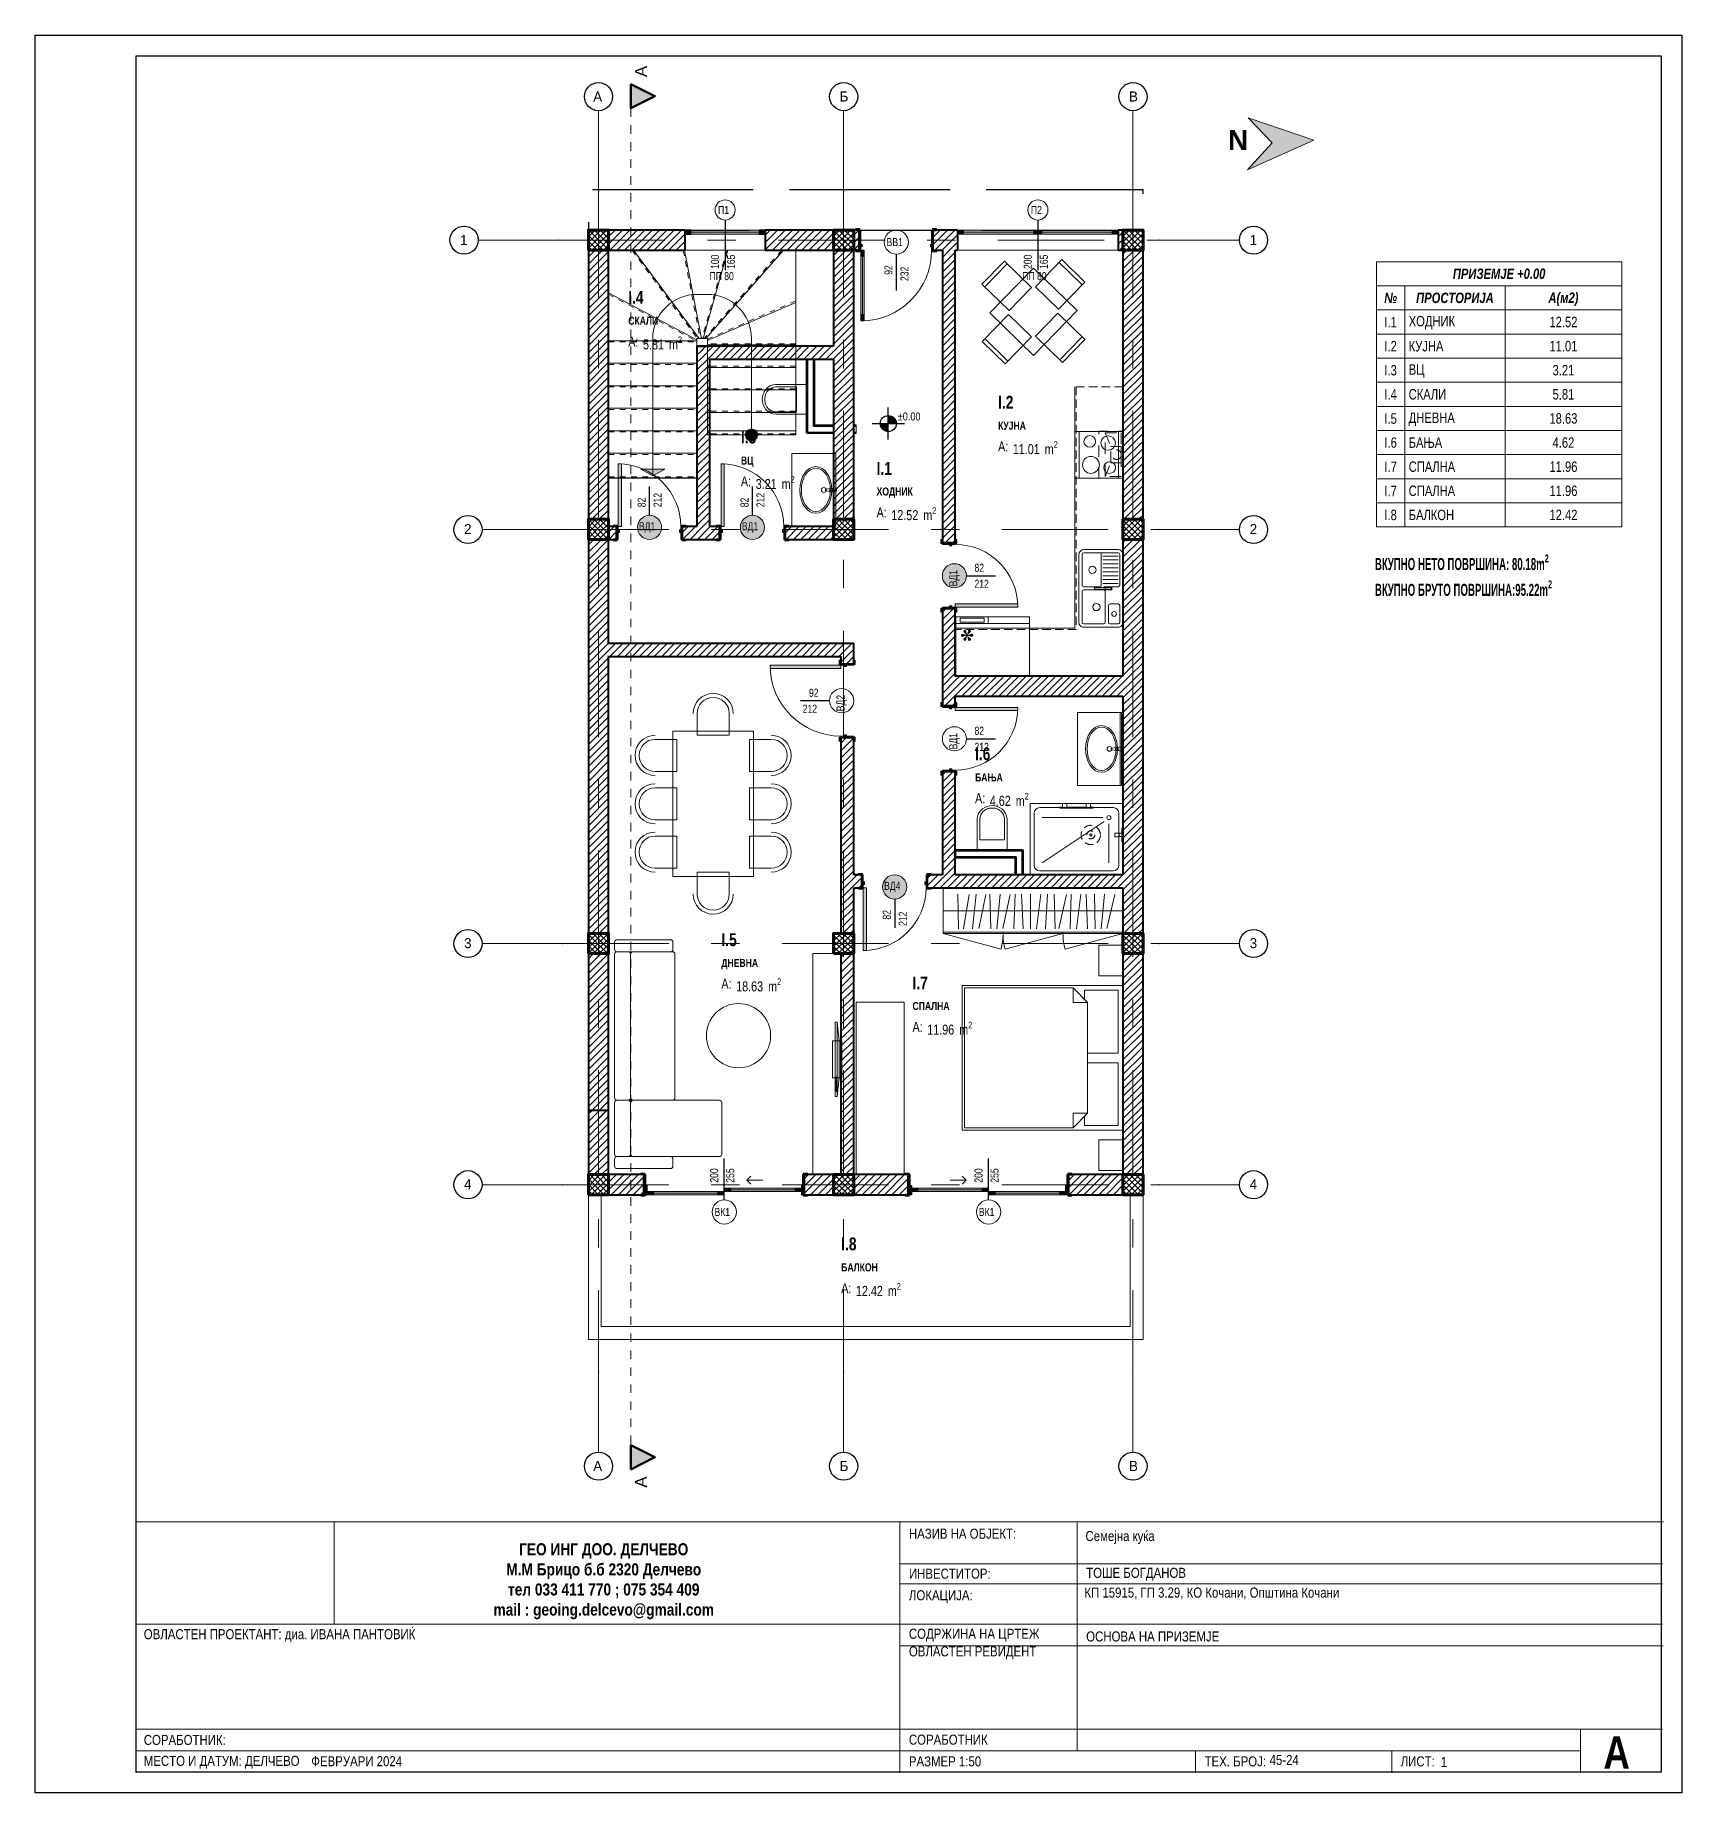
# Model space of a CAD drawing. Extents: x -1929 to 256751, y -18317 to 36108.
# Drawn here: x -1929 to 120, y 29 to 2215 of the extents above; entities that cross this region are included whole.
import ezdxf
from ezdxf.xclip import XClip

# ---------------------------------------------------------------- set-up
doc = ezdxf.new("R2010")
doc.units = 0
doc.header["$LTSCALE"] = 5
doc.header["$MEASUREMENT"] = 0
doc.header["$XCLIPFRAME"] = 0
doc.set_wipeout_variables(frame=1)
for name, pattern in [('- Двойно прекъснати линии', [1093.611073, 529.166651, -211.666656, 141.111112, -211.666656]), ('- Прекъснати линия', [423.333333, 211.666667, -211.666667]), ('- Скирити линии', [245, 200, -45]), ('Dashed', [564.444447, 282.222223, -282.222223]), ('Small Dashed', [282.222222, 141.111111, -141.111111]), ('Wipeout_Contour', [100000, 0, -100000]), ('Скрита линия (1)', [317.5, 211.666667, -105.833333])]:
    doc.linetypes.add(name, pattern=pattern)
for name, color, linetype in [('1 _ Конструкция - Недефинирани обекти.Structural - Bearing', 7, 'Continuous'), ('1 _ Плочи - Основни.Structural - Bearing', 7, 'Continuous'), ('1 _ Преградни_Стени - Външни .Non Structural - Bearing', 7, 'Continuous'), ('4 _ - Фрагмент - Разрез.2D Elements', 7, 'Continuous'), ('4 _ - Фрагмент - Чертежи.2D Elements', 7, 'Continuous'), ('4 _ - Щриховки - Основни.2D Elements', 7, 'Continuous'), ('6 _ - Конструктивни оси.Dimensioning', 7, 'Continuous'), ('6 _ - Размери - Нива.Dimensioning', 7, 'Continuous'), ('7 _ - Основни елементи.2D Elements', 7, 'Continuous'), ('A-Text', 7, 'Continuous'), ('Marker - Section', 7, 'Continuous'), ('Model Unit - Zone', 7, 'Continuous'), ('Structural - Bearing', 7, 'Continuous'), ('Structural - Stair & Railing', 7, 'Continuous')]:
    doc.layers.add(name, color=color, linetype=linetype)
doc.layers.add('3 _ - Обзавеждане - Вътрешно.Furniture', color=7, linetype='Continuous', true_color=0x6b6157)
doc.styles.add('GENERATED_STYLE_1', font='GOTHIC.TTF')
doc.styles.add('GENERATED_STYLE_2', font='GOTHICB.TTF')
doc.styles.add('GENERATED_STYLE_3', font='GOTHIC.TTF')
doc.styles.add('GENERATED_STYLE_4', font='arial.ttf')
doc.styles.add('GENERATED_STYLE_5', font='arialbd.ttf')
doc.styles.add('GENERATED_STYLE_6', font='Cambria Math.ttf')
doc.styles.add('GENERATED_STYLE_7', font='GOTHICBI.TTF')
doc.styles.add('GENERATED_STYLE_8', font='GOTHICB.TTF')
pattern_1 = [(45, (-6981.278, 1484.278), (-4.5961937, 4.5961937), [])]
pattern_2 = [(45, (-6981.278, 1484.278), (-3.5355337, 3.5355337), []), (135, (-6981.278, 1484.278), (3.5355337, 3.5355337), [])]

msp = doc.modelspace()

# ---------------------------------------------------------------- texts
at = {"layer": '3 _ - Обзавеждане - Вътрешно.Furniture', "color": 254, "linetype": 'Continuous', "lineweight": 0, "true_color": 0xdedede, "insert": (-758.2, 1458.7), "char_height": 35, "attachment_point": 6, "style": 'GENERATED_STYLE_6'}
msp.add_mtext('\\A1;{\\pqr;\\fCambria Math|b0|i0|c186|p18;*}', dxfattribs=at)
at = {"layer": '4 _ - Фрагмент - Разрез.2D Elements', "linetype": 'Continuous', "lineweight": 13, "insert": (-432.2, 2084.6), "char_height": 25, "attachment_point": 5, "style": 'GENERATED_STYLE_5'}
msp.add_mtext('\\A1;{\\pqc;\\fArial CYR|b1|i0|c204|p34;N}', dxfattribs=at)
at = {"layer": '4 _ - Фрагмент - Разрез.2D Elements', "linetype": 'Continuous', "lineweight": 35}
for s, insert, char_height, attachment_point, style in [('\\A1;{\\W0.850000x;\\pql;\\fCentury Gothic|b0|i0|c204|p34;НАЗИВ НА ОБЈЕКТ:}', (-841.8, 350.9), 12.5, 4, 'GENERATED_STYLE_1'), ('\\A1;{\\W0.850000x;\\pql;\\fCentury Gothic|b0|i0|c204|p34;Семејна куќа}', (-622.1, 346.2), 12.5, 4, 'GENERATED_STYLE_1'), ('\\A1;{\\W0.850000x;\\pqc;\\fCentury Gothic|b1|i0|c204|p34;ГЕО ИНГ ДОО. ДЕЛЧЕВО\\P\\pqc;\\fCentury Gothic|b1|i0|c204|p34;М.М Брицо б.б 2320 Делчево \\P\\pqc;\\fCentury Gothic|b1|i0|c204|p34;тел 033 411 770 ; 075 354 409 \\P\\pqc;\\fCentury Gothic|b1|i0|c204|p34;mail : geoing.delcevo@gmail.com\\P\\pqc;\\fCentury Gothic|b0|i0|c204|p34;\\H0.833333x;}', (-1221.5, 291.8), 15, 5, 'GENERATED_STYLE_2'), ('\\A1;{\\W0.850000x;\\pql;\\fCentury Gothic|b0|i0|c204|p34;ИНВЕСТИТОР:}', (-841.8, 301.2), 12.5, 4, 'GENERATED_STYLE_1'), ('\\A1;{\\W0.850000x;\\pql;\\fCentury Gothic|b0|i0|c204|p34;ТОШЕ БОГДАНОВ}', (-621.2, 300.5), 12.5, 4, 'GENERATED_STYLE_1'), ('\\A1;{\\W0.850000x;\\pql;\\fCentury Gothic|b0|i0|c204|p34;ЛОКАЦИЈА:}', (-841.8, 272.6), 12.5, 4, 'GENERATED_STYLE_1'), ('\\A1;{\\W0.850000x;\\pql;\\fCentury Gothic|b0|i0|c204|p34;КП 15915, ГП 3.29, КО Кочани, Општина Кочани\\P\\pql;\\fCentury Gothic|b0|i0|c204|p34;}', (-623.5, 276.6), 12.5, 4, 'GENERATED_STYLE_1'), ('\\A1;{\\W0.850000x;\\pql;\\fCentury Gothic|b0|i0|c204|p34;ОВЛАСТЕН ПРОЕКТАНТ: д\\fCentury Gothic|b0|i0|c204|p34;иа\\fCentury Gothic|b0|i0|c204|p34;. ИВАНА ПАНТОВИЌ}', (-1793.8, 224.2), 12.5, 4, 'GENERATED_STYLE_1'), ('\\A1;{\\W0.850000x;\\pql;\\fCentury Gothic|b0|i0|c204|p34;СОДРЖИНА НА ЦРТЕЖ}', (-841.8, 224.7), 12.5, 4, 'GENERATED_STYLE_1'), ('\\A1;{\\W0.850000x;\\pql;\\fCentury Gothic|b0|i0|c204|p34;ОСН\\fCentury Gothic|b0|i0|c204|p34;ОВА НА ПРИЗЕМЈЕ}', (-621.2, 223.1), 12.5, 4, 'GENERATED_STYLE_1'), ('\\A1;{\\W0.850000x;\\pql;\\fCentury Gothic|b0|i0|c204|p34;ОВЛАСТЕН РЕВИДЕНТ\\P\\pqc;\\fCentury Gothic|b0|i0|c204|p34;}', (-841.8, 202.8), 12.5, 4, 'GENERATED_STYLE_1'), ('\\A1;{\\W0.850000x;\\pql;\\fCentury Gothic|b0|i0|c204|p34;СОРАБОТНИК:}', (-1793.8, 94.4), 12.5, 4, 'GENERATED_STYLE_1'), ('\\A1;{\\W0.850000x;\\pql;\\fCentury Gothic|b0|i0|c204|p34;СОРАБОТНИК}', (-841.8, 94.7), 12.5, 4, 'GENERATED_STYLE_1'), ('\\A1;{\\W0.850000x;\\pql;\\fCentury Gothic|b1|i0|c204|p34;А}', (22.4, 78.8), 40, 4, 'GENERATED_STYLE_2'), ('\\A1;{\\W0.850000x;\\pql;\\fCentury Gothic|b0|i0|c204|p34;МЕСТО И ДАТУМ: ДЕЛЧЕВО}', (-1793.8, 66.6), 12.5, 4, 'GENERATED_STYLE_1'), ('\\A1;{\\W0.850000x;\\pql;\\fCentury Gothic|b0|i0|c204|p34;ФЕВРУАРИ 2024\\P\\pql;\\fCentury Gothic|b0|i0|c204|p34;}', (-1585.4, 67.9), 12.5, 4, 'GENERATED_STYLE_1'), ('\\A1;{\\W0.850000x;\\pql;\\fCentury Gothic|b0|i0|c204|p34;РАЗМЕР 1:50}', (-841.8, 67.7), 12.5, 4, 'GENERATED_STYLE_1'), ('\\A1;{\\W0.850000x;\\pql;\\fCentury Gothic|b0|i0|c204|p34;ТЕХ. БРОЈ: }', (-473.9, 67.7), 12.5, 4, 'GENERATED_STYLE_1'), ('\\A1;{\\W0.850000x;\\pql;\\fCentury Gothic|b0|i0|c204|p34;45-24\\P\\pql;\\fCentury Gothic|b0|i0|c204|p34;}', (-393, 69.5), 12.5, 4, 'GENERATED_STYLE_1'), ('\\A1;{\\W0.850000x;\\pql;\\fCentury Gothic|b0|i0|c204|p34;ЛИСТ: }', (-229.9, 67.7), 12.5, 4, 'GENERATED_STYLE_1'), ('\\A1;{\\W0.850000x;\\pql;\\fCentury Gothic|b0|i0|c204|p34;1}', (-180, 67), 12.5, 4, 'GENERATED_STYLE_1')]:
    msp.add_mtext(s, dxfattribs=dict(at, insert=insert, char_height=char_height, attachment_point=attachment_point, style=style))
at = {"layer": '6 _ - Конструктивни оси.Dimensioning', "linetype": 'Continuous', "lineweight": 13, "char_height": 12.5, "attachment_point": 1, "style": 'GENERATED_STYLE_3'}
for s, insert in [('\\A1;{\\pql;\\pt0;\\fCentury Gothic|b0|i0|c0|p34;А}', (-1234.6, 2145)), ('\\A1;{\\pql;\\pt0;\\fCentury Gothic|b0|i0|c0|p34;Б}', (-928, 2145)), ('\\A1;{\\pql;\\pt0;\\fCentury Gothic|b0|i0|c0|p34;В}', (-568, 2145)), ('\\A1;{\\pql;\\pt0;\\fCentury Gothic|b0|i0|c0|p34;1}', (-1400.2, 1966.5)), ('\\A1;{\\pql;\\pt0;\\fCentury Gothic|b0|i0|c0|p34;1}', (-417.8, 1966.5)), ('\\A1;{\\pql;\\pt0;\\fCentury Gothic|b0|i0|c0|p34;2}', (-1395.3, 1606.9)), ('\\A1;{\\pql;\\pt0;\\fCentury Gothic|b0|i0|c0|p34;2}', (-417.8, 1606.9)), ('\\A1;{\\pql;\\pt0;\\fCentury Gothic|b0|i0|c0|p34;3}', (-1395.3, 1091.9)), ('\\A1;{\\pql;\\pt0;\\fCentury Gothic|b0|i0|c0|p34;3}', (-417.8, 1091.9)), ('\\A1;{\\pql;\\pt0;\\fCentury Gothic|b0|i0|c0|p34;4}', (-1395.3, 791.9)), ('\\A1;{\\pql;\\pt0;\\fCentury Gothic|b0|i0|c0|p34;4}', (-417.8, 791.9)), ('\\A1;{\\pql;\\pt0;\\fCentury Gothic|b0|i0|c0|p34;А}', (-1234.6, 441.5)), ('\\A1;{\\pql;\\pt0;\\fCentury Gothic|b0|i0|c0|p34;Б}', (-928, 441.5)), ('\\A1;{\\pql;\\pt0;\\fCentury Gothic|b0|i0|c0|p34;В}', (-568, 441.5))]:
    msp.add_mtext(s, dxfattribs=dict(at, insert=insert))
at = {"layer": '6 _ - Размери - Нива.Dimensioning', "linetype": 'Continuous', "lineweight": 35, "insert": (-855.7, 1735.6), "char_height": 10, "attachment_point": 7, "style": 'GENERATED_STYLE_3'}
msp.add_mtext('\\A1;{\\W0.850000x;\\pql;\\fCentury Gothic|b0|i0|c0|p34;±0.00}', dxfattribs=at)
at = {"layer": 'A-Text', "color": 7, "linetype": 'Continuous', "lineweight": 25, "char_height": 15, "attachment_point": 7, "style": 'GENERATED_STYLE_8'}
for s, insert in [('\\A1;{\\W0.600000x;\\pql;\\fCentury Gothic|b1|i0|c0|p34;ВКУПНО НЕТО ПОВРШИНА: 80.18\\fCentury Gothic|b1|i0|c0|p34;m\\fCentury Gothic|b1|i0|c0|p34;\\A1{\\H.66x;\\S2^  ;}}', (-262, 1545.3)), ('\\A1;{\\W0.600000x;\\pql;\\fCentury Gothic|b1|i0|c0|p34;ВКУПНО БРУТО ПОВРШИНА:95.22m\\fCentury Gothic|b1|i0|c0|p34;\\A1{\\H.66x;\\S2^  ;}}', (-262, 1513.2))]:
    msp.add_mtext(s, dxfattribs=dict(at, insert=insert))
at = {"layer": 'Marker - Section', "linetype": 'Continuous', "lineweight": 50, "char_height": 15, "rotation": 90, "style": 'GENERATED_STYLE_4'}
for s, insert, attachment_point in [('\\A1;{\\pqr;\\pt0;\\fArial|b0|i0|c0|p34;А}', (-1167.7, 2176.9), 9), ('\\A1;{\\pql;\\pt0;\\fArial|b0|i0|c0|p34;А}', (-1167.7, 408.2), 7)]:
    msp.add_mtext(s, dxfattribs=dict(at, insert=insert, attachment_point=attachment_point))
at = {"layer": 'Model Unit - Zone', "linetype": 'Continuous', "lineweight": 13, "attachment_point": 1}
for s, insert, char_height, style in [('\\A1;{\\W0.800000x;\\pql;\\pt0;\\fCentury Gothic|b1|i0|c204|p34;I.4}', (-1191, 1896.9), 16, 'GENERATED_STYLE_2'), ('\\A1;{\\W0.800000x;\\pql;\\pt0;\\fCentury Gothic|b0|i0|c204|p34;A: }', (-1191, 1840), 12.5, 'GENERATED_STYLE_1'), ('\\A1;{\\W0.800000x;\\pql;\\pt0,100;\\fCentury Gothic|b0|i0|c204|p34;5.81\\fCentury Gothic|b0|i0|c204|p34;\\A1{\\H.66x;\\S^  ;}\\fCentury Gothic|b0|i0|c204|p34; m\\fCentury Gothic|b0|i0|c204|p34;\\A1{\\H.66x;\\S2^  ;}}', (-1172.6, 1840.3), 12.5, 'GENERATED_STYLE_1'), ('\\A1;{\\W0.800000x;\\pql;\\pt0;\\fCentury Gothic|b1|i0|c204|p34;I.2}', (-730.8, 1766.5), 16, 'GENERATED_STYLE_2'), ('\\A1;{\\W0.800000x;\\pql;\\pt0;\\fCentury Gothic|b1|i0|c204|p34;I.3}', (-1050.8, 1723.2), 16, 'GENERATED_STYLE_2'), ('\\A1;{\\W0.800000x;\\pql;\\pt0;\\fCentury Gothic|b0|i0|c204|p34;A: }', (-730.8, 1709.7), 12.5, 'GENERATED_STYLE_1'), ('\\A1;{\\W0.800000x;\\pql;\\pt0,100;\\fCentury Gothic|b0|i0|c204|p34;11.01\\fCentury Gothic|b0|i0|c204|p34;\\A1{\\H.66x;\\S^  ;}\\fCentury Gothic|b0|i0|c204|p34; m\\fCentury Gothic|b0|i0|c204|p34;\\A1{\\H.66x;\\S2^  ;}}', (-712.5, 1710), 12.5, 'GENERATED_STYLE_1'), ('\\A1;{\\W0.800000x;\\pql;\\pt0;\\fCentury Gothic|b1|i0|c204|p34;I.1}', (-882, 1684.1), 16, 'GENERATED_STYLE_2'), ('\\A1;{\\W0.800000x;\\pql;\\pt0;\\fCentury Gothic|b0|i0|c204|p34;A: }', (-1050.8, 1666.3), 12.5, 'GENERATED_STYLE_1'), ('\\A1;{\\W0.800000x;\\pql;\\pt0,100;\\fCentury Gothic|b0|i0|c204|p34;3.21\\fCentury Gothic|b0|i0|c204|p34;\\A1{\\H.66x;\\S^  ;}\\fCentury Gothic|b0|i0|c204|p34; m\\fCentury Gothic|b0|i0|c204|p34;\\A1{\\H.66x;\\S2^  ;}}', (-1032.4, 1666.6), 12.5, 'GENERATED_STYLE_1'), ('\\A1;{\\W0.800000x;\\pql;\\pt0;\\fCentury Gothic|b0|i0|c204|p34;A: }', (-882, 1627.6), 12.5, 'GENERATED_STYLE_1'), ('\\A1;{\\W0.800000x;\\pql;\\pt0,100;\\fCentury Gothic|b0|i0|c204|p34;12.52\\fCentury Gothic|b0|i0|c204|p34;\\A1{\\H.66x;\\S^  ;}\\fCentury Gothic|b0|i0|c204|p34; m\\fCentury Gothic|b0|i0|c204|p34;\\A1{\\H.66x;\\S2^  ;}}', (-863.6, 1627.9), 12.5, 'GENERATED_STYLE_1'), ('\\A1;{\\W0.800000x;\\pql;\\pt0;\\fCentury Gothic|b1|i0|c204|p34;I.6}', (-759.5, 1329.1), 16, 'GENERATED_STYLE_2'), ('\\A1;{\\W0.800000x;\\pql;\\pt0;\\fCentury Gothic|b0|i0|c204|p34;A: }', (-759.5, 1272.2), 12.5, 'GENERATED_STYLE_1'), ('\\A1;{\\W0.800000x;\\pql;\\pt0,100;\\fCentury Gothic|b0|i0|c204|p34;4.62\\fCentury Gothic|b0|i0|c204|p34;\\A1{\\H.66x;\\S^  ;}\\fCentury Gothic|b0|i0|c204|p34; m\\fCentury Gothic|b0|i0|c204|p34;\\A1{\\H.66x;\\S2^  ;}}', (-741.1, 1272.5), 12.5, 'GENERATED_STYLE_1'), ('\\A1;{\\W0.800000x;\\pql;\\pt0;\\fCentury Gothic|b1|i0|c204|p34;I.5}', (-1075.1, 1097.9), 16, 'GENERATED_STYLE_2'), ('\\A1;{\\W0.800000x;\\pql;\\pt0;\\fCentury Gothic|b0|i0|c204|p34;A: }', (-1075.1, 1041.4), 12.5, 'GENERATED_STYLE_1'), ('\\A1;{\\W0.800000x;\\pql;\\pt0,100;\\fCentury Gothic|b0|i0|c204|p34;18.63\\fCentury Gothic|b0|i0|c204|p34;\\A1{\\H.66x;\\S^  ;}\\fCentury Gothic|b0|i0|c204|p34; m\\fCentury Gothic|b0|i0|c204|p34;\\A1{\\H.66x;\\S2^  ;}}', (-1056.7, 1041.7), 12.5, 'GENERATED_STYLE_1'), ('\\A1;{\\W0.800000x;\\pql;\\pt0;\\fCentury Gothic|b1|i0|c204|p34;I.7}', (-837.3, 1044.1), 16, 'GENERATED_STYLE_2'), ('\\A1;{\\W0.800000x;\\pql;\\pt0;\\fCentury Gothic|b0|i0|c204|p34;A: }', (-837.3, 987.6), 12.5, 'GENERATED_STYLE_1'), ('\\A1;{\\W0.800000x;\\pql;\\pt0,100;\\fCentury Gothic|b0|i0|c204|p34;11.96\\fCentury Gothic|b0|i0|c204|p34;\\A1{\\H.66x;\\S^  ;}\\fCentury Gothic|b0|i0|c204|p34; m\\fCentury Gothic|b0|i0|c204|p34;\\A1{\\H.66x;\\S2^  ;}}', (-818.9, 987.9), 12.5, 'GENERATED_STYLE_1'), ('\\A1;{\\W0.800000x;\\pql;\\pt0;\\fCentury Gothic|b1|i0|c204|p34;I.8}', (-926, 719.5), 16, 'GENERATED_STYLE_2'), ('\\A1;{\\W0.800000x;\\pql;\\pt0;\\fCentury Gothic|b0|i0|c204|p34;A: }', (-926, 662.6), 12.5, 'GENERATED_STYLE_1'), ('\\A1;{\\W0.800000x;\\pql;\\pt0,100;\\fCentury Gothic|b0|i0|c204|p34;12.42\\fCentury Gothic|b0|i0|c204|p34;\\A1{\\H.66x;\\S^  ;}\\fCentury Gothic|b0|i0|c204|p34; m\\fCentury Gothic|b0|i0|c204|p34;\\A1{\\H.66x;\\S2^  ;}}', (-907.7, 662.9), 12.5, 'GENERATED_STYLE_1')]:
    msp.add_mtext(s, dxfattribs=dict(at, insert=insert, char_height=char_height, style=style))
at = {"layer": 'Model Unit - Zone', "linetype": 'Continuous', "lineweight": 35, "char_height": 10, "attachment_point": 1, "style": 'GENERATED_STYLE_2'}
for s, insert in [('\\A1;{\\W0.800000x;\\pql;\\pt0;\\fCentury Gothic|b1|i0|c204|p34;СКАЛИ}', (-1191, 1864.8)), ('\\A1;{\\W0.800000x;\\pql;\\pt0;\\fCentury Gothic|b1|i0|c204|p34;КУЈНА}', (-730.8, 1734.2)), ('\\A1;{\\W0.800000x;\\pql;\\pt0;\\fCentury Gothic|b1|i0|c204|p34;ВЦ}', (-1050.8, 1690.9)), ('\\A1;{\\W0.800000x;\\pql;\\pt0;\\fCentury Gothic|b1|i0|c204|p34;ХОДНИК}', (-882, 1652.4)), ('\\A1;{\\W0.800000x;\\pql;\\pt0;\\fCentury Gothic|b1|i0|c204|p34;БАЊА}', (-759.5, 1296.7)), ('\\A1;{\\W0.800000x;\\pql;\\pt0;\\fCentury Gothic|b1|i0|c204|p34;ДНЕВНА}', (-1075.1, 1066)), ('\\A1;{\\W0.800000x;\\pql;\\pt0;\\fCentury Gothic|b1|i0|c204|p34;СПАЛНА}', (-837.3, 1012.4)), ('\\A1;{\\W0.800000x;\\pql;\\pt0;\\fCentury Gothic|b1|i0|c204|p34;БАЛКОН}', (-926, 687.4))]:
    msp.add_mtext(s, dxfattribs=dict(at, insert=insert))
at = {"layer": 'Structural - Bearing', "linetype": 'Continuous', "lineweight": 25, "char_height": 10, "attachment_point": 7}
for s, insert, style in [('\\A1;{\\W0.800000x;\\pql;\\pt0;\\fCentury Gothic|b0|i0|c0|p34;П1\\fCentury Gothic|b0|i0|c0|p34;\\fCentury Gothic|b0|i0|c0|p34;\\fCentury Gothic|b0|i0|c0|p34;}', (-1079.2, 1992.6), 'GENERATED_STYLE_3'), ('\\A1;{\\W0.800000x;\\pql;\\pt0;\\fCentury Gothic|b0|i0|c0|p34;П2\\fCentury Gothic|b0|i0|c0|p34;\\fCentury Gothic|b0|i0|c0|p34;\\fCentury Gothic|b0|i0|c0|p34;}', (-690, 1992.6), 'GENERATED_STYLE_3'), ('\\A1;{\\W0.800000x;\\pql;\\pt100;\\fCentury Gothic|b0|i0|c204|p34;ВВ1}', (-869.5, 1952.6), 'GENERATED_STYLE_1'), ('\\A1;{\\W0.800000x;\\pql;\\pt0;\\fCentury Gothic|b0|i0|c0|p34;ПП 80\\fCentury Gothic|b0|i0|c0|p34;\\A1{\\H.66x;\\S^  ;}\\fCentury Gothic|b0|i0|c0|p34;\\fCentury Gothic|b0|i0|c0|p34;}', (-1089.9, 1907.4), 'GENERATED_STYLE_3'), ('\\A1;{\\W0.800000x;\\pql;\\pt0;\\fCentury Gothic|b0|i0|c0|p34;ПП 80\\fCentury Gothic|b0|i0|c0|p34;\\A1{\\H.66x;\\S^  ;}\\fCentury Gothic|b0|i0|c0|p34;\\fCentury Gothic|b0|i0|c0|p34;}', (-700.7, 1907.4), 'GENERATED_STYLE_3'), ('\\A1;{\\W0.800000x;\\pql;\\pt100;\\fCentury Gothic|b0|i0|c204|p34;ВД1}', (-1177.7, 1596.3), 'GENERATED_STYLE_1'), ('\\A1;{\\W0.800000x;\\pql;\\pt100;\\fCentury Gothic|b0|i0|c204|p34;ВД1}', (-1049.7, 1596.3), 'GENERATED_STYLE_1'), ('\\A1;{\\W0.800000x;\\pql;\\pt100;\\fCentury Gothic|b0|i0|c204|p34;82}', (-760.2, 1547.4), 'GENERATED_STYLE_1'), ('\\A1;{\\W0.800000x;\\pql;\\pt100;\\fCentury Gothic|b0|i0|c204|p34;212}', (-760.2, 1527.6), 'GENERATED_STYLE_1'), ('\\A1;{\\W0.800000x;\\pql;\\pt100;\\fCentury Gothic|b0|i0|c204|p34;92}', (-966.1, 1391.9), 'GENERATED_STYLE_1'), ('\\A1;{\\W0.800000x;\\pql;\\pt100;\\fCentury Gothic|b0|i0|c204|p34;212}', (-973.9, 1372.2), 'GENERATED_STYLE_1'), ('\\A1;{\\W0.800000x;\\pql;\\pt100;\\fCentury Gothic|b0|i0|c204|p34;82}', (-760.2, 1344.6), 'GENERATED_STYLE_1'), ('\\A1;{\\W0.800000x;\\pql;\\pt100;\\fCentury Gothic|b0|i0|c204|p34;212}', (-760.2, 1324.8), 'GENERATED_STYLE_1'), ('\\A1;{\\W0.800000x;\\pql;\\pt100;\\fCentury Gothic|b0|i0|c204|p34;ВД4}', (-872.7, 1149), 'GENERATED_STYLE_1'), ('\\A1;{\\W0.800000x;\\pql;\\pt0;\\fCentury Gothic|b0|i0|c0|p34;ВК1\\fCentury Gothic|b0|i0|c0|p34;\\fCentury Gothic|b0|i0|c0|p34;\\fCentury Gothic|b0|i0|c0|p34;}', (-1083.6, 746.2), 'GENERATED_STYLE_3'), ('\\A1;{\\W0.800000x;\\pql;\\pt0;\\fCentury Gothic|b0|i0|c0|p34;ВК1\\fCentury Gothic|b0|i0|c0|p34;\\fCentury Gothic|b0|i0|c0|p34;\\fCentury Gothic|b0|i0|c0|p34;}', (-754.7, 746.2), 'GENERATED_STYLE_3')]:
    msp.add_mtext(s, dxfattribs=dict(at, insert=insert, style=style))
at = {"layer": 'Structural - Bearing', "linetype": 'Continuous', "lineweight": 25, "char_height": 10, "attachment_point": 7, "rotation": 90}
for s, insert, style in [('\\A1;{\\W0.800000x;\\pql;\\pt0;\\fCentury Gothic|b0|i0|c0|p34;100\\fCentury Gothic|b0|i0|c0|p34;\\A1{\\H.66x;\\S^  ;}\\fCentury Gothic|b0|i0|c0|p34;\\fCentury Gothic|b0|i0|c0|p34;}', (-1075.2, 1924.2), 'GENERATED_STYLE_3'), ('\\A1;{\\W0.800000x;\\pql;\\pt0;\\fCentury Gothic|b0|i0|c0|p34;165\\fCentury Gothic|b0|i0|c0|p34;\\A1{\\H.66x;\\S^  ;}\\fCentury Gothic|b0|i0|c0|p34;\\fCentury Gothic|b0|i0|c0|p34;}', (-1055.2, 1924.2), 'GENERATED_STYLE_3'), ('\\A1;{\\W0.800000x;\\pql;\\pt100;\\fCentury Gothic|b0|i0|c204|p34;92}', (-862.2, 1917), 'GENERATED_STYLE_1'), ('\\A1;{\\W0.800000x;\\pql;\\pt100;\\fCentury Gothic|b0|i0|c204|p34;232}', (-842.2, 1909.2), 'GENERATED_STYLE_1'), ('\\A1;{\\W0.800000x;\\pql;\\pt0;\\fCentury Gothic|b0|i0|c0|p34;200\\fCentury Gothic|b0|i0|c0|p34;\\A1{\\H.66x;\\S^  ;}\\fCentury Gothic|b0|i0|c0|p34;\\fCentury Gothic|b0|i0|c0|p34;}', (-686, 1924.2), 'GENERATED_STYLE_3'), ('\\A1;{\\W0.800000x;\\pql;\\pt0;\\fCentury Gothic|b0|i0|c0|p34;165\\fCentury Gothic|b0|i0|c0|p34;\\A1{\\H.66x;\\S^  ;}\\fCentury Gothic|b0|i0|c0|p34;\\fCentury Gothic|b0|i0|c0|p34;}', (-666, 1924.2), 'GENERATED_STYLE_3'), ('\\A1;{\\W0.800000x;\\pql;\\pt100;\\fCentury Gothic|b0|i0|c204|p34;212}', (-1149.5, 1627.8), 'GENERATED_STYLE_1'), ('\\A1;{\\W0.800000x;\\pql;\\pt100;\\fCentury Gothic|b0|i0|c204|p34;212}', (-1021.5, 1627.8), 'GENERATED_STYLE_1'), ('\\A1;{\\W0.800000x;\\pql;\\pt100;\\fCentury Gothic|b0|i0|c204|p34;82}', (-1169.2, 1627.8), 'GENERATED_STYLE_1'), ('\\A1;{\\W0.800000x;\\pql;\\pt100;\\fCentury Gothic|b0|i0|c204|p34;82}', (-1041.2, 1627.8), 'GENERATED_STYLE_1'), ('\\A1;{\\W0.800000x;\\pql;\\pt100;\\fCentury Gothic|b0|i0|c204|p34;ВД1}', (-778.7, 1529.4), 'GENERATED_STYLE_1'), ('\\A1;{\\W0.800000x;\\pql;\\pt100;\\fCentury Gothic|b0|i0|c204|p34;ВД2}', (-919, 1374), 'GENERATED_STYLE_1'), ('\\A1;{\\W0.800000x;\\pql;\\pt100;\\fCentury Gothic|b0|i0|c204|p34;ВД1}', (-778.7, 1326.6), 'GENERATED_STYLE_1'), ('\\A1;{\\W0.800000x;\\pql;\\pt100;\\fCentury Gothic|b0|i0|c204|p34;82}', (-864.2, 1114.9), 'GENERATED_STYLE_1'), ('\\A1;{\\W0.800000x;\\pql;\\pt100;\\fCentury Gothic|b0|i0|c204|p34;212}', (-844.5, 1107), 'GENERATED_STYLE_1'), ('\\A1;{\\W0.800000x;\\pql;\\pt0;\\fCentury Gothic|b0|i0|c0|p34;200\\fCentury Gothic|b0|i0|c0|p34;\\A1{\\H.66x;\\S^  ;}\\fCentury Gothic|b0|i0|c0|p34;\\fCentury Gothic|b0|i0|c0|p34;}', (-1076.2, 787.6), 'GENERATED_STYLE_3'), ('\\A1;{\\W0.800000x;\\pql;\\pt0;\\fCentury Gothic|b0|i0|c0|p34;255\\fCentury Gothic|b0|i0|c0|p34;\\A1{\\H.66x;\\S^  ;}\\fCentury Gothic|b0|i0|c0|p34;\\fCentury Gothic|b0|i0|c0|p34;}', (-1056.2, 787.6), 'GENERATED_STYLE_3'), ('\\A1;{\\W0.800000x;\\pql;\\pt0;\\fCentury Gothic|b0|i0|c0|p34;200\\fCentury Gothic|b0|i0|c0|p34;\\A1{\\H.66x;\\S^  ;}\\fCentury Gothic|b0|i0|c0|p34;\\fCentury Gothic|b0|i0|c0|p34;}', (-747.3, 787.6), 'GENERATED_STYLE_3'), ('\\A1;{\\W0.800000x;\\pql;\\pt0;\\fCentury Gothic|b0|i0|c0|p34;255\\fCentury Gothic|b0|i0|c0|p34;\\A1{\\H.66x;\\S^  ;}\\fCentury Gothic|b0|i0|c0|p34;\\fCentury Gothic|b0|i0|c0|p34;}', (-727.3, 787.6), 'GENERATED_STYLE_3')]:
    msp.add_mtext(s, dxfattribs=dict(at, insert=insert, style=style))

# ---------------------------------------------------------------- blocks, each defined once
blk = doc.blocks.new('Drawing_2_2', base_point=(36940, 35233))
at = {"color": 7, "linetype": 'Continuous', "lineweight": 13, "ltscale": 0.01}
for p, q in [((33890, 38533), (39990, 38533)), ((33890, 37933), (33890, 38533)), ((39990, 37933), (39990, 38533)), ((33890, 37933), (39990, 37933)), ((33890, 37333), (33890, 37933)), ((34590, 37333), (34590, 37933)), ((37090, 37333), (37090, 37933)), ((39990, 37333), (39990, 37933)), ((33890, 37333), (34590, 37333)), ((33890, 36733), (33890, 37333)), ((34590, 37333), (37090, 37333)), ((34590, 36733), (34590, 37333)), ((37090, 37333), (39990, 37333)), ((37090, 36733), (37090, 37333)), ((39990, 36733), (39990, 37333)), ((33890, 36733), (34590, 36733)), ((33890, 36133), (33890, 36733)), ((34590, 36733), (37090, 36733)), ((34590, 36133), (34590, 36733)), ((37090, 36733), (39990, 36733)), ((37090, 36133), (37090, 36733)), ((39990, 36133), (39990, 36733)), ((33890, 36133), (34590, 36133)), ((33890, 35533), (33890, 36133)), ((34590, 36133), (37090, 36133)), ((34590, 35533), (34590, 36133)), ((37090, 36133), (39990, 36133)), ((37090, 35533), (37090, 36133)), ((39990, 35533), (39990, 36133)), ((33890, 35533), (34590, 35533)), ((33890, 34933), (33890, 35533)), ((34590, 35533), (37090, 35533)), ((34590, 34933), (34590, 35533)), ((37090, 35533), (39990, 35533)), ((37090, 34933), (37090, 35533)), ((39990, 34933), (39990, 35533)), ((33890, 34933), (34590, 34933)), ((33890, 34333), (33890, 34933)), ((34590, 34933), (37090, 34933)), ((34590, 34333), (34590, 34933)), ((37090, 34933), (39990, 34933)), ((37090, 34333), (37090, 34933)), ((39990, 34333), (39990, 34933)), ((33890, 34333), (34590, 34333)), ((33890, 33733), (33890, 34333)), ((34590, 34333), (37090, 34333)), ((34590, 33733), (34590, 34333)), ((37090, 34333), (39990, 34333)), ((37090, 33733), (37090, 34333)), ((39990, 33733), (39990, 34333)), ((33890, 33733), (34590, 33733)), ((33890, 33133), (33890, 33733)), ((34590, 33733), (37090, 33733)), ((34590, 33133), (34590, 33733)), ((37090, 33733), (39990, 33733)), ((37090, 33133), (37090, 33733)), ((39990, 33133), (39990, 33733)), ((33890, 33133), (34590, 33133)), ((33890, 32533), (33890, 33133)), ((34590, 33133), (37090, 33133)), ((34590, 32533), (34590, 33133)), ((37090, 33133), (39990, 33133)), ((37090, 32533), (37090, 33133)), ((39990, 32533), (39990, 33133)), ((33890, 32533), (34590, 32533)), ((33890, 31933), (33890, 32533)), ((34590, 32533), (37090, 32533)), ((34590, 31933), (34590, 32533)), ((37090, 32533), (39990, 32533)), ((37090, 31933), (37090, 32533)), ((39990, 31933), (39990, 32533)), ((33890, 31933), (34590, 31933)), ((34590, 31933), (37090, 31933)), ((37090, 31933), (39990, 31933))]:
    blk.add_line(p, q, dxfattribs=at)
at = {"color": 7, "linetype": 'Continuous', "lineweight": 13, "char_height": 260}
for s, insert, attachment_point, style in [('\\A1;{\\W0.800000x;\\pqc;\\fCentury Gothic|b1|i1|c0|p34;ПРИЗЕМЈЕ +0.00}', (36940, 38231), 5, 'GENERATED_STYLE_7'), ('\\A1;{\\W0.800000x;\\pqc;\\fCentury Gothic|b1|i1|c0|p34;№}', (34240, 37631), 5, 'GENERATED_STYLE_7'), ('\\A1;{\\W0.800000x;\\pqc;\\fCentury Gothic|b1|i1|c0|p34;ПРОСТОРИЈА}', (35840, 37631), 5, 'GENERATED_STYLE_7'), ('\\A1;{\\W0.800000x;\\pqc;\\fCentury Gothic|b1|i1|c0|p34;А(м2)}', (38540, 37599), 5, 'GENERATED_STYLE_7'), ('\\A1;{\\W0.800000x;\\pql;\\fCentury Gothic|b0|i0|c0|p34;ХОДНИК}', (34690, 37015), 4, 'GENERATED_STYLE_3'), ('\\A1;{\\W0.800000x;\\pqc;\\fCentury Gothic|b0|i0|c0|p34;I.1}', (34240, 37029), 5, 'GENERATED_STYLE_3'), ('\\A1;{\\W0.800000x;\\pqc;\\fCentury Gothic|b0|i0|c0|p34;12.52}', (38540, 37031), 5, 'GENERATED_STYLE_3'), ('\\A1;{\\W0.800000x;\\pqc;\\fCentury Gothic|b0|i0|c0|p34;I.2}', (34240, 36432), 5, 'GENERATED_STYLE_3'), ('\\A1;{\\W0.800000x;\\pql;\\fCentury Gothic|b0|i0|c0|p34;КУЈНА}', (34690, 36428), 4, 'GENERATED_STYLE_3'), ('\\A1;{\\W0.800000x;\\pqc;\\fCentury Gothic|b0|i0|c0|p34;11.01}', (38540, 36431), 5, 'GENERATED_STYLE_3'), ('\\A1;{\\W0.800000x;\\pqc;\\fCentury Gothic|b0|i0|c0|p34;I.3}', (34240, 35831), 5, 'GENERATED_STYLE_3'), ('\\A1;{\\W0.800000x;\\pql;\\fCentury Gothic|b0|i0|c0|p34;ВЦ}', (34690, 35812), 4, 'GENERATED_STYLE_3'), ('\\A1;{\\W0.800000x;\\pqc;\\fCentury Gothic|b0|i0|c0|p34;3.21}', (38540, 35831), 5, 'GENERATED_STYLE_3'), ('\\A1;{\\W0.800000x;\\pqc;\\fCentury Gothic|b0|i0|c0|p34;I.4}', (34240, 35232), 5, 'GENERATED_STYLE_3'), ('\\A1;{\\W0.800000x;\\pql;\\fCentury Gothic|b0|i0|c0|p34;СКАЛИ}', (34690, 35231), 4, 'GENERATED_STYLE_3'), ('\\A1;{\\W0.800000x;\\pqc;\\fCentury Gothic|b0|i0|c0|p34;5.81}', (38540, 35231), 5, 'GENERATED_STYLE_3'), ('\\A1;{\\W0.800000x;\\pqc;\\fCentury Gothic|b0|i0|c0|p34;I.5}', (34240, 34628), 5, 'GENERATED_STYLE_3'), ('\\A1;{\\W0.800000x;\\pql;\\fCentury Gothic|b0|i0|c0|p34;ДНЕВНА}', (34690, 34612), 4, 'GENERATED_STYLE_3'), ('\\A1;{\\W0.800000x;\\pqc;\\fCentury Gothic|b0|i0|c0|p34;18.63}', (38540, 34631), 5, 'GENERATED_STYLE_3'), ('\\A1;{\\W0.800000x;\\pqc;\\fCentury Gothic|b0|i0|c0|p34;I.6}', (34240, 34031), 5, 'GENERATED_STYLE_3'), ('\\A1;{\\W0.800000x;\\pql;\\fCentury Gothic|b0|i0|c0|p34;БАЊА}', (34690, 34031), 4, 'GENERATED_STYLE_3'), ('\\A1;{\\W0.800000x;\\pqc;\\fCentury Gothic|b0|i0|c0|p34;4.62}', (38540, 34031), 5, 'GENERATED_STYLE_3'), ('\\A1;{\\W0.800000x;\\pqc;\\fCentury Gothic|b0|i0|c0|p34;I.7}', (34240, 33428), 5, 'GENERATED_STYLE_3'), ('\\A1;{\\W0.800000x;\\pql;\\fCentury Gothic|b0|i0|c0|p34;СПАЛНА}', (34690, 33431), 4, 'GENERATED_STYLE_3'), ('\\A1;{\\W0.800000x;\\pqc;\\fCentury Gothic|b0|i0|c0|p34;11.96}', (38540, 33431), 5, 'GENERATED_STYLE_3'), ('\\A1;{\\W0.800000x;\\pqc;\\fCentury Gothic|b0|i0|c0|p34;I.7}', (34240, 32828), 5, 'GENERATED_STYLE_3'), ('\\A1;{\\W0.800000x;\\pql;\\fCentury Gothic|b0|i0|c0|p34;СПАЛНА}', (34690, 32831), 4, 'GENERATED_STYLE_3'), ('\\A1;{\\W0.800000x;\\pqc;\\fCentury Gothic|b0|i0|c0|p34;11.96}', (38540, 32831), 5, 'GENERATED_STYLE_3'), ('\\A1;{\\W0.800000x;\\pqc;\\fCentury Gothic|b0|i0|c0|p34;I.8}', (34240, 32231), 5, 'GENERATED_STYLE_3'), ('\\A1;{\\W0.800000x;\\pql;\\fCentury Gothic|b0|i0|c0|p34;БАЛКОН}', (34690, 32231), 4, 'GENERATED_STYLE_3'), ('\\A1;{\\W0.800000x;\\pqc;\\fCentury Gothic|b0|i0|c0|p34;12.42}', (38540, 32232), 5, 'GENERATED_STYLE_3')]:
    blk.add_mtext(s, dxfattribs=dict(at, insert=insert, attachment_point=attachment_point, style=style))

# ---------------------------------------------------------------- hatches: boundary and pattern name
at = {"layer": '1 _ Преградни_Стени - Външни .Non Structural - Bearing', "linetype": 'Continuous', "lineweight": 0, "true_color": 0xdedede}
for points in [[(-969.2, 1812.1), (-969.2, 1721), (-968, 1721), (-968, 1812.1)], [(-959.2, 1729.8), (-959.2, 1812.1), (-960.4, 1812.1), (-960.4, 1729.8)], [(-959.2, 1729.8), (-960.4, 1728.6), (-959.2, 1728.6)], [(-959.2, 1729.8), (-960.4, 1729.8), (-960.4, 1728.6)], [(-935.5, 1729.8), (-959.2, 1729.8), (-959.2, 1728.6), (-935.5, 1728.6)], [(-910.5, 1728.6), (-907.6, 1728.6), (-907.6, 1729.8), (-910.5, 1729.8)], [(-968, 1721), (-969.2, 1719.8), (-968, 1719.8)], [(-968, 1721), (-969.2, 1721), (-969.2, 1719.8)], [(-935.5, 1721), (-968, 1721), (-968, 1719.8), (-935.5, 1719.8)], [(-910.5, 1719.8), (-907.6, 1719.8), (-907.6, 1721), (-910.5, 1721)], [(-700.8, 1201.7), (-783.2, 1201.7), (-783.2, 1200.5), (-700.8, 1200.5)], [(-709.6, 1192.9), (-783.2, 1192.9), (-783.2, 1191.7), (-709.6, 1191.7)], [(-709.6, 1192.9), (-709.6, 1191.7), (-708.4, 1192.9)], [(-709.6, 1191.7), (-708.4, 1191.7), (-708.4, 1192.9)], [(-709.6, 1191.7), (-709.6, 1170.5), (-708.4, 1170.5), (-708.4, 1191.7)], [(-700.8, 1201.7), (-700.8, 1200.5), (-699.6, 1201.7)], [(-700.8, 1200.5), (-699.6, 1200.5), (-699.6, 1201.7)], [(-700.8, 1200.5), (-700.8, 1170.5), (-699.6, 1170.5), (-699.6, 1200.5)]]:
    msp.add_hatch(color=254, dxfattribs=at).paths.add_polyline_path(points)
at = {"layer": '4 _ - Щриховки - Основни.2D Elements', "linetype": 'Continuous', "lineweight": 13, "ltscale": 0.01}
msp.add_hatch(color=256, dxfattribs=at).paths.add_polyline_path([(-390, 2081.2), (-420.7, 2047.6), (-337.8, 2084.5), (-419.5, 2112.1)])
at = {"layer": '6 _ - Размери - Нива.Dimensioning', "linetype": 'Continuous', "lineweight": 50}
for points in [[(-867.4, 1731.9), (-877.4, 1731.9), (-876.6, 1728.1), (-874.4, 1724.8), (-871.2, 1722.6), (-867.4, 1721.9)], [(-867.4, 1731.9), (-857.4, 1731.9), (-858.1, 1735.7), (-860.3, 1739), (-863.5, 1741.1), (-867.4, 1741.9)]]:
    msp.add_hatch(color=256, dxfattribs=at).paths.add_polyline_path(points)
at = {"layer": 'Marker - Section', "linetype": 'Continuous', "lineweight": 50}
for points in [[(-1187.9, 2154.2), (-1187.9, 2124.2), (-1157.9, 2139.2)], [(-1187.9, 431), (-1157.9, 446), (-1187.9, 461)]]:
    msp.add_hatch(color=256, dxfattribs=at).paths.add_polyline_path(points)
at = {"layer": 'Structural - Bearing', "linetype": 'Continuous', "lineweight": 15}
h = msp.add_hatch(dxfattribs=at)
h.set_pattern_fill('COMMON_BRICK_0001', color=253, scale=0.05, style=0, pattern_type=2)
h.set_pattern_definition(pattern_1)
h.paths.add_polyline_path([(-1215.5, 1972.6), (-1215.5, 1947.6), (-1120.5, 1947.6), (-1120.5, 1972.6)])
at = {"layer": 'Structural - Bearing', "linetype": 'Continuous', "lineweight": 0, "true_color": 0xdedede}
for points in [[(-1120.5, 1967.6), (-1113, 1967.6), (-1113, 1972.6), (-1120.5, 1972.6)], [(-1028, 1972.6), (-1113, 1972.6), (-1113, 1967.6), (-1028, 1967.6)], [(-1020.5, 1972.6), (-1028, 1972.6), (-1028, 1967.6), (-1020.5, 1967.6)], [(-902.7, 1972.6), (-902.7, 1974.5), (-907.7, 1974.5), (-907.7, 1972.6)], [(-903.5, 1972.6), (-903.5, 1947.6), (-901.5, 1947.6), (-901.5, 1972.6)], [(-813.5, 1972.6), (-813.5, 1947.6), (-811.5, 1947.6), (-811.5, 1972.6)], [(-812.3, 1974.5), (-812.3, 1972.6), (-807.3, 1972.6), (-807.3, 1974.5)], [(-781.3, 1967.6), (-773.8, 1967.6), (-773.8, 1972.6), (-781.3, 1972.6)], [(-686.3, 1972.6), (-773.8, 1972.6), (-773.8, 1967.6), (-686.3, 1967.6)], [(-681.3, 1972.6), (-686.3, 1972.6), (-686.3, 1967.6), (-681.3, 1967.6)], [(-681.3, 1967.6), (-676.3, 1967.6), (-676.3, 1972.6), (-681.3, 1972.6)], [(-588.8, 1972.6), (-676.3, 1972.6), (-676.3, 1967.6), (-588.8, 1967.6)], [(-581.3, 1972.6), (-588.8, 1972.6), (-588.8, 1967.6), (-581.3, 1967.6)], [(-902.7, 1945.7), (-902.7, 1947.6), (-907.7, 1947.6), (-907.7, 1945.7)], [(-901.5, 1951.6), (-899.9, 1951.6), (-899.9, 1954.8), (-901.5, 1954.8)], [(-897.5, 1947.6), (-901.5, 1947.6), (-901.5, 1939.6), (-897.5, 1939.6)], [(-813.5, 1954.8), (-815.1, 1954.8), (-815.1, 1951.6), (-813.5, 1951.6)], [(-812.3, 1947.6), (-812.3, 1945.7), (-807.3, 1945.7), (-807.3, 1947.6)], [(-901.5, 1867.6), (-899.5, 1867.6), (-899.5, 1939.6), (-901.5, 1939.6)], [(-899.5, 1867.6), (-897.5, 1867.6), (-897.5, 1939.6), (-899.5, 1939.6)], [(-901.5, 1859.6), (-897.5, 1859.6), (-897.5, 1867.6), (-901.5, 1867.6)], [(-1203.5, 1681.8), (-1203.5, 1603.8), (-1199.5, 1603.8), (-1199.5, 1681.8)], [(-1075.5, 1681.8), (-1075.5, 1603.8), (-1071.5, 1603.8), (-1071.5, 1681.8)], [(-1204.7, 1603.8), (-1204.7, 1605.7), (-1209.7, 1605.7), (-1209.7, 1603.8)], [(-1205.5, 1587.8), (-1203.5, 1587.8), (-1203.5, 1603.8), (-1205.5, 1603.8)], [(-1203.5, 1599.8), (-1203.5, 1596.6), (-1201.9, 1596.6), (-1201.9, 1599.8)], [(-1179.5, 1602.8, 1), (-1149.5, 1602.8, 1)], [(-1125.5, 1596.6), (-1125.5, 1599.8), (-1127.1, 1599.8), (-1127.1, 1596.6)], [(-1125.5, 1587.8), (-1123.5, 1587.8), (-1123.5, 1603.8), (-1125.5, 1603.8)], [(-1124.3, 1605.7), (-1124.3, 1603.8), (-1119.3, 1603.8), (-1119.3, 1605.7)], [(-1076.7, 1603.8), (-1076.7, 1605.7), (-1081.7, 1605.7), (-1081.7, 1603.8)], [(-1077.5, 1587.8), (-1075.5, 1587.8), (-1075.5, 1603.8), (-1077.5, 1603.8)], [(-1075.5, 1599.8), (-1075.5, 1596.6), (-1073.9, 1596.6), (-1073.9, 1599.8)], [(-1051.5, 1602.8, 1), (-1021.5, 1602.8, 1)], [(-997.5, 1596.6), (-997.5, 1599.8), (-999.1, 1599.8), (-999.1, 1596.6)], [(-997.5, 1587.8), (-995.5, 1587.8), (-995.5, 1603.8), (-997.5, 1603.8)], [(-996.3, 1605.7), (-996.3, 1603.8), (-991.3, 1603.8), (-991.3, 1605.7)], [(-1204.7, 1585.9), (-1204.7, 1587.8), (-1209.7, 1587.8), (-1209.7, 1585.9)], [(-1124.3, 1587.8), (-1124.3, 1585.9), (-1119.3, 1585.9), (-1119.3, 1587.8)], [(-1076.7, 1585.9), (-1076.7, 1587.8), (-1081.7, 1587.8), (-1081.7, 1585.9)], [(-996.3, 1587.8), (-996.3, 1585.9), (-991.3, 1585.9), (-991.3, 1587.8)], [(-802.1, 1582.8), (-800.2, 1582.8), (-800.2, 1587.8), (-802.1, 1587.8)], [(-800.2, 1581.6), (-784.2, 1581.6), (-784.2, 1583.6), (-800.2, 1583.6)], [(-791.4, 1581.6), (-791.4, 1580), (-788.2, 1580), (-788.2, 1581.6)], [(-784.2, 1582.8), (-782.3, 1582.8), (-782.3, 1587.8), (-784.2, 1587.8)], [(-785.2, 1557.6, 1), (-785.2, 1527.6, 1)], [(-800.2, 1502.4), (-802.1, 1502.4), (-802.1, 1497.4), (-800.2, 1497.4)], [(-800.2, 1501.6), (-784.2, 1501.6), (-784.2, 1503.6), (-800.2, 1503.6)], [(-788.2, 1503.6), (-788.2, 1505.2), (-791.4, 1505.2), (-791.4, 1503.6)], [(-706.2, 1503.6), (-706.2, 1507.6), (-784.2, 1507.6), (-784.2, 1503.6)], [(-782.3, 1502.4), (-784.2, 1502.4), (-784.2, 1497.4), (-782.3, 1497.4)], [(-1014.5, 1431.2), (-1014.5, 1427.2), (-926.5, 1427.2), (-926.5, 1431.2)], [(-928.4, 1432.4), (-926.5, 1432.4), (-926.5, 1437.4), (-928.4, 1437.4)], [(-910.5, 1433.2), (-926.5, 1433.2), (-926.5, 1431.2), (-910.5, 1431.2)], [(-922.5, 1431.2), (-922.5, 1429.6), (-919.3, 1429.6), (-919.3, 1431.2)], [(-910.5, 1432.4), (-908.6, 1432.4), (-908.6, 1437.4), (-910.5, 1437.4)], [(-800.2, 1380), (-800.2, 1385), (-802.1, 1385), (-802.1, 1380)], [(-800.2, 1380.8), (-800.2, 1378.8), (-784.2, 1378.8), (-784.2, 1380.8)], [(-788.2, 1378.8), (-791.4, 1378.8), (-791.4, 1377.2), (-788.2, 1377.2)], [(-782.3, 1380), (-782.3, 1385), (-784.2, 1385), (-784.2, 1380)], [(-706.2, 1378.8), (-784.2, 1378.8), (-784.2, 1374.8), (-706.2, 1374.8)], [(-926.5, 1342), (-928.4, 1342), (-928.4, 1337), (-926.5, 1337)], [(-910.5, 1343.2), (-926.5, 1343.2), (-926.5, 1341.2), (-910.5, 1341.2)], [(-919.3, 1343.2), (-919.3, 1344.8), (-922.5, 1344.8), (-922.5, 1343.2)], [(-908.6, 1342), (-910.5, 1342), (-910.5, 1337), (-908.6, 1337)], [(-802.1, 1299.6), (-802.1, 1294.6), (-800.2, 1294.6), (-800.2, 1299.6)], [(-800.2, 1300.8), (-800.2, 1298.8), (-784.2, 1298.8), (-784.2, 1300.8)], [(-791.4, 1300.8), (-788.2, 1300.8), (-788.2, 1302.4), (-791.4, 1302.4)], [(-784.2, 1299.6), (-784.2, 1294.6), (-782.3, 1294.6), (-782.3, 1299.6)], [(-899.7, 1170.5), (-899.7, 1172.4), (-904.7, 1172.4), (-904.7, 1170.5)], [(-900.5, 1170.5), (-900.5, 1154.5), (-898.5, 1154.5), (-898.5, 1170.5)], [(-898.5, 1158.5), (-896.9, 1158.5), (-896.9, 1161.7), (-898.5, 1161.7)], [(-844.5, 1155.5, 1), (-874.5, 1155.5, 1)], [(-820.5, 1161.7), (-822.1, 1161.7), (-822.1, 1158.5), (-820.5, 1158.5)], [(-820.5, 1170.5), (-820.5, 1154.5), (-818.5, 1154.5), (-818.5, 1170.5)], [(-819.3, 1172.4), (-819.3, 1170.5), (-814.3, 1170.5), (-814.3, 1172.4)], [(-899.7, 1152.6), (-899.7, 1154.5), (-904.7, 1154.5), (-904.7, 1152.6)], [(-898.5, 1076.5), (-894.5, 1076.5), (-894.5, 1154.5), (-898.5, 1154.5)], [(-819.3, 1154.5), (-819.3, 1152.6), (-814.3, 1152.6), (-814.3, 1154.5)], [(-1170.2, 797.6), (-1170.2, 799.5), (-1175.2, 799.5), (-1175.2, 797.6)], [(-1171.5, 784.1), (-1169, 784.1), (-1169, 797.6), (-1171.5, 797.6)], [(-974, 784.1), (-971.5, 784.1), (-971.5, 797.6), (-974, 797.6)], [(-972.8, 799.5), (-972.8, 797.6), (-967.8, 797.6), (-967.8, 799.5)], [(-841.3, 799.5), (-846.3, 799.5), (-846.3, 797.6), (-841.3, 797.6)], [(-840.1, 784.1), (-840.1, 797.6), (-842.6, 797.6), (-842.6, 784.1)], [(-642.6, 784.1), (-642.6, 797.6), (-645.1, 797.6), (-645.1, 784.1)], [(-643.9, 797.6), (-638.9, 797.6), (-638.9, 799.5), (-643.9, 799.5)], [(-1170.2, 770.7), (-1170.2, 772.6), (-1175.2, 772.6), (-1175.2, 770.7)], [(-1171.5, 784.1), (-1171.5, 772.6), (-1167.5, 772.6), (-1167.5, 784.1)], [(-1167.5, 776.6), (-1167.5, 772.6), (-1159.5, 772.6), (-1159.5, 776.6)], [(-1079.5, 774.6), (-1079.5, 776.6), (-1159.5, 776.6), (-1159.5, 774.6)], [(-1079.5, 772.6), (-1079.5, 774.6), (-1159.5, 774.6), (-1159.5, 772.6)], [(-1071.5, 772.6), (-1071.5, 776.6), (-1079.5, 776.6), (-1079.5, 772.6)], [(-1071.5, 780.6), (-1071.5, 776.6), (-1063.5, 776.6), (-1063.5, 780.6)], [(-983.5, 778.6), (-983.5, 780.6), (-1063.5, 780.6), (-1063.5, 778.6)], [(-983.5, 776.6), (-983.5, 778.6), (-1063.5, 778.6), (-1063.5, 776.6)], [(-975.5, 776.6), (-975.5, 780.6), (-983.5, 780.6), (-983.5, 776.6)], [(-975.5, 784.1), (-975.5, 772.6), (-971.5, 772.6), (-971.5, 784.1)], [(-972.8, 772.6), (-972.8, 770.7), (-967.8, 770.7), (-967.8, 772.6)], [(-841.3, 772.6), (-846.3, 772.6), (-846.3, 770.7), (-841.3, 770.7)], [(-838.6, 784.1), (-842.6, 784.1), (-842.6, 772.6), (-838.6, 772.6)], [(-838.6, 776.6), (-830.6, 776.6), (-830.6, 780.6), (-838.6, 780.6)], [(-830.6, 778.6), (-750.6, 778.6), (-750.6, 780.6), (-830.6, 780.6)], [(-830.6, 776.6), (-750.6, 776.6), (-750.6, 778.6), (-830.6, 778.6)], [(-742.6, 780.6), (-750.6, 780.6), (-750.6, 776.6), (-742.6, 776.6)], [(-742.6, 772.6), (-734.6, 772.6), (-734.6, 776.6), (-742.6, 776.6)], [(-734.6, 774.6), (-654.6, 774.6), (-654.6, 776.6), (-734.6, 776.6)], [(-734.6, 772.6), (-654.6, 772.6), (-654.6, 774.6), (-734.6, 774.6)], [(-646.6, 776.6), (-654.6, 776.6), (-654.6, 772.6), (-646.6, 772.6)], [(-642.6, 784.1), (-646.6, 784.1), (-646.6, 772.6), (-642.6, 772.6)], [(-643.9, 770.7), (-638.9, 770.7), (-638.9, 772.6), (-643.9, 772.6)]]:
    msp.add_hatch(color=254, dxfattribs=at).paths.add_polyline_path(points)
at = {"layer": 'Structural - Bearing', "linetype": 'Continuous', "lineweight": 15}
h = msp.add_hatch(dxfattribs=at)
h.set_pattern_fill('COMMON_BRICK_0001', color=253, scale=0.05, style=0, pattern_type=2)
h.set_pattern_definition(pattern_1)
h.paths.add_polyline_path([(-935.5, 1972.6), (-1020.5, 1972.6), (-1020.5, 1947.6), (-935.5, 1947.6)])
at = {"layer": 'Structural - Bearing', "linetype": 'Continuous', "lineweight": 13}
h = msp.add_hatch(dxfattribs=at)
h.set_pattern_fill('1_БЕТОН_СГЛОБЯЕМИ_ЕЛЕМЕН_E7', color=253, scale=0.05, style=0, pattern_type=2)
h.set_pattern_definition(pattern_2)
h.paths.add_polyline_path([(-935.5, 1947.6), (-910.5, 1947.6), (-910.5, 1972.6), (-935.5, 1972.6)])
at = {"layer": 'Structural - Bearing', "linetype": 'Continuous', "lineweight": 15}
h = msp.add_hatch(dxfattribs=at)
h.set_pattern_fill('COMMON_BRICK_0001', color=253, scale=0.05, style=0, pattern_type=2)
h.set_pattern_definition(pattern_1)
h.paths.add_polyline_path([(-910.5, 1972.6), (-910.5, 1947.6), (-903.5, 1947.6), (-903.5, 1972.6)])
h = msp.add_hatch(dxfattribs=at)
h.set_pattern_fill('COMMON_BRICK_0001', color=253, scale=0.05, style=0, pattern_type=2)
h.set_pattern_definition(pattern_1)
h.paths.add_polyline_path([(-811.5, 1947.6), (-781.3, 1947.6), (-781.3, 1972.6), (-811.5, 1972.6)])
h = msp.add_hatch(dxfattribs=at)
h.set_pattern_fill('COMMON_BRICK_0001', color=253, scale=0.05, style=0, pattern_type=2)
h.set_pattern_definition(pattern_1)
h.paths.add_polyline_path([(-575.5, 1972.6), (-581.3, 1972.6), (-581.3, 1947.6), (-575.5, 1947.6)])
at = {"layer": 'Structural - Bearing', "linetype": 'Continuous', "lineweight": 13}
h = msp.add_hatch(dxfattribs=at)
h.set_pattern_fill('1_БЕТОН_СГЛОБЯЕМИ_ЕЛЕМЕН_E7', color=253, scale=0.05, style=0, pattern_type=2)
h.set_pattern_definition(pattern_2)
h.paths.add_polyline_path([(-575.5, 1947.6), (-550.5, 1947.6), (-550.5, 1972.6), (-575.5, 1972.6)])
at = {"layer": 'Structural - Bearing', "linetype": 'Continuous', "lineweight": 15}
h = msp.add_hatch(dxfattribs=at)
h.set_pattern_fill('COMMON_BRICK_0001', color=253, scale=0.05, style=0, pattern_type=2)
h.set_pattern_definition(pattern_1)
h.paths.add_polyline_path([(-1240.5, 1947.6), (-1240.5, 1612.8), (-1215.5, 1612.8), (-1215.5, 1947.6)])
h = msp.add_hatch(dxfattribs=at)
h.set_pattern_fill('COMMON_BRICK_0001', color=253, scale=0.05, style=0, pattern_type=2)
h.set_pattern_definition(pattern_1)
h.paths.add_polyline_path([(-910.5, 1729.8), (-910.5, 1947.6), (-935.5, 1947.6), (-935.5, 1729.8)])
h = msp.add_hatch(dxfattribs=at)
h.set_pattern_fill('COMMON_BRICK_0001', color=253, scale=0.05, style=0, pattern_type=2)
h.set_pattern_definition(pattern_1)
h.paths.add_polyline_path([(-800.2, 1947.6), (-800.2, 1583.6), (-784.2, 1583.6), (-784.2, 1947.6)])
h = msp.add_hatch(dxfattribs=at)
h.set_pattern_fill('COMMON_BRICK_0001', color=253, scale=0.05, style=0, pattern_type=2)
h.set_pattern_definition(pattern_1)
h.paths.add_polyline_path([(-575.5, 1612.8), (-550.5, 1612.8), (-550.5, 1947.6), (-575.5, 1947.6)])
h = msp.add_hatch(dxfattribs=at)
h.set_pattern_fill('COMMON_BRICK_0001', color=253, scale=0.05, style=0, pattern_type=2)
h.set_pattern_definition(pattern_1)
h.paths.add_polyline_path([(-1105.5, 1828.1), (-1089.5, 1812.1), (-1089.5, 1828.1)])
h = msp.add_hatch(dxfattribs=at)
h.set_pattern_fill('COMMON_BRICK_0001', color=253, scale=0.05, style=0, pattern_type=2)
h.set_pattern_definition(pattern_1)
h.paths.add_polyline_path([(-1105.5, 1812.1), (-1089.5, 1812.1), (-1105.5, 1828.1)])
h = msp.add_hatch(dxfattribs=at)
h.set_pattern_fill('COMMON_BRICK_0001', color=253, scale=0.05, style=0, pattern_type=2)
h.set_pattern_definition(pattern_1)
h.paths.add_polyline_path([(-1089.5, 1812.1), (-935.5, 1812.1), (-935.5, 1828.1), (-1089.5, 1828.1)])
h = msp.add_hatch(dxfattribs=at)
h.set_pattern_fill('COMMON_BRICK_0001', color=253, scale=0.05, style=0, pattern_type=2)
h.set_pattern_definition(pattern_1)
h.paths.add_polyline_path([(-1105.5, 1812.1), (-1105.5, 1603.8), (-1089.5, 1603.8), (-1089.5, 1812.1)])
h = msp.add_hatch(dxfattribs=at)
h.set_pattern_fill('COMMON_BRICK_0001', color=253, scale=0.05, style=0, pattern_type=2)
h.set_pattern_definition(pattern_1)
h.paths.add_polyline_path([(-910.5, 1729.8), (-935.5, 1729.8), (-935.5, 1728.6), (-910.5, 1728.6)])
h = msp.add_hatch(dxfattribs=at)
h.set_pattern_fill('COMMON_BRICK_0001', color=253, scale=0.05, style=0, pattern_type=2)
h.set_pattern_definition(pattern_1)
h.paths.add_polyline_path([(-910.5, 1728.6), (-935.5, 1728.6), (-935.5, 1721), (-910.5, 1721)])
h = msp.add_hatch(dxfattribs=at)
h.set_pattern_fill('COMMON_BRICK_0001', color=253, scale=0.05, style=0, pattern_type=2)
h.set_pattern_definition(pattern_1)
h.paths.add_polyline_path([(-910.5, 1721), (-935.5, 1721), (-935.5, 1719.8), (-910.5, 1719.8)])
h = msp.add_hatch(dxfattribs=at)
h.set_pattern_fill('COMMON_BRICK_0001', color=253, scale=0.05, style=0, pattern_type=2)
h.set_pattern_definition(pattern_1)
h.paths.add_polyline_path([(-935.5, 1612.8), (-910.5, 1612.8), (-910.5, 1719.8), (-935.5, 1719.8)])
at = {"layer": 'Structural - Bearing', "linetype": 'Continuous', "lineweight": 13}
h = msp.add_hatch(dxfattribs=at)
h.set_pattern_fill('1_БЕТОН_СГЛОБЯЕМИ_ЕЛЕМЕН_E7', color=253, scale=0.05, style=0, pattern_type=2)
h.set_pattern_definition(pattern_2)
h.paths.add_polyline_path([(-1240.5, 1587.8), (-1215.5, 1587.8), (-1215.5, 1612.8), (-1240.5, 1612.8)])
at = {"layer": 'Structural - Bearing', "linetype": 'Continuous', "lineweight": 15}
h = msp.add_hatch(dxfattribs=at)
h.set_pattern_fill('COMMON_BRICK_0001', color=253, scale=0.05, style=0, pattern_type=2)
h.set_pattern_definition(pattern_1)
h.paths.add_polyline_path([(-1215.5, 1603.8), (-1215.5, 1587.8), (-1205.5, 1587.8), (-1205.5, 1603.8)])
h = msp.add_hatch(dxfattribs=at)
h.set_pattern_fill('COMMON_BRICK_0001', color=253, scale=0.05, style=0, pattern_type=2)
h.set_pattern_definition(pattern_1)
h.paths.add_polyline_path([(-1123.5, 1587.8), (-1077.5, 1587.8), (-1077.5, 1603.8), (-1123.5, 1603.8)])
h = msp.add_hatch(dxfattribs=at)
h.set_pattern_fill('COMMON_BRICK_0001', color=253, scale=0.05, style=0, pattern_type=2)
h.set_pattern_definition(pattern_1)
h.paths.add_polyline_path([(-995.5, 1603.8), (-995.5, 1587.8), (-935.5, 1587.8), (-935.5, 1603.8)])
at = {"layer": 'Structural - Bearing', "linetype": 'Continuous', "lineweight": 13}
h = msp.add_hatch(dxfattribs=at)
h.set_pattern_fill('1_БЕТОН_СГЛОБЯЕМИ_ЕЛЕМЕН_E7', color=253, scale=0.05, style=0, pattern_type=2)
h.set_pattern_definition(pattern_2)
h.paths.add_polyline_path([(-935.5, 1587.8), (-910.5, 1587.8), (-910.5, 1612.8), (-935.5, 1612.8)])
h = msp.add_hatch(dxfattribs=at)
h.set_pattern_fill('1_БЕТОН_СГЛОБЯЕМИ_ЕЛЕМЕН_E7', color=253, scale=0.05, style=0, pattern_type=2)
h.set_pattern_definition(pattern_2)
h.paths.add_polyline_path([(-575.5, 1587.8), (-550.5, 1587.8), (-550.5, 1612.8), (-575.5, 1612.8)])
at = {"layer": 'Structural - Bearing', "linetype": 'Continuous', "lineweight": 15}
h = msp.add_hatch(dxfattribs=at)
h.set_pattern_fill('COMMON_BRICK_0001', color=253, scale=0.05, style=0, pattern_type=2)
h.set_pattern_definition(pattern_1)
h.paths.add_polyline_path([(-1215.5, 1587.8), (-1240.5, 1587.8), (-1240.5, 1097.6), (-1215.5, 1097.6)])
h = msp.add_hatch(dxfattribs=at)
h.set_pattern_fill('COMMON_BRICK_0001', color=253, scale=0.05, style=0, pattern_type=2)
h.set_pattern_definition(pattern_1)
h.paths.add_polyline_path([(-575.5, 1417.8), (-550.5, 1417.8), (-550.5, 1587.8), (-575.5, 1587.8)])
h = msp.add_hatch(dxfattribs=at)
h.set_pattern_fill('COMMON_BRICK_0001', color=253, scale=0.05, style=0, pattern_type=2)
h.set_pattern_definition(pattern_1)
h.paths.add_polyline_path([(-800.2, 1380.8), (-784.2, 1380.8), (-784.2, 1501.6), (-800.2, 1501.6)])
h = msp.add_hatch(dxfattribs=at)
h.set_pattern_fill('COMMON_BRICK_0001', color=253, scale=0.05, style=0, pattern_type=2)
h.set_pattern_definition(pattern_1)
h.paths.add_polyline_path([(-926.5, 1458.2), (-1215.5, 1458.2), (-1215.5, 1442.2), (-926.5, 1442.2)])
h = msp.add_hatch(dxfattribs=at)
h.set_pattern_fill('COMMON_BRICK_0001', color=253, scale=0.05, style=0, pattern_type=2)
h.set_pattern_definition(pattern_1)
h.paths.add_polyline_path([(-926.5, 1458.2), (-926.5, 1442.2), (-910.5, 1458.2)])
h = msp.add_hatch(dxfattribs=at)
h.set_pattern_fill('COMMON_BRICK_0001', color=253, scale=0.05, style=0, pattern_type=2)
h.set_pattern_definition(pattern_1)
h.paths.add_polyline_path([(-926.5, 1442.2), (-910.5, 1442.2), (-910.5, 1458.2)])
h = msp.add_hatch(dxfattribs=at)
h.set_pattern_fill('COMMON_BRICK_0001', color=253, scale=0.05, style=0, pattern_type=2)
h.set_pattern_definition(pattern_1)
h.paths.add_polyline_path([(-910.5, 1442.2), (-926.5, 1442.2), (-926.5, 1433.2), (-910.5, 1433.2)])
h = msp.add_hatch(dxfattribs=at)
h.set_pattern_fill('COMMON_BRICK_0001', color=253, scale=0.05, style=0, pattern_type=2)
h.set_pattern_definition(pattern_1)
h.paths.add_polyline_path([(-784.2, 1392.8), (-550.5, 1392.8), (-550.5, 1417.8), (-784.2, 1417.8)])
h = msp.add_hatch(dxfattribs=at)
h.set_pattern_fill('COMMON_BRICK_0001', color=253, scale=0.05, style=0, pattern_type=2)
h.set_pattern_definition(pattern_1)
h.paths.add_polyline_path([(-550.5, 1392.8), (-575.5, 1392.8), (-575.5, 1097.6), (-550.5, 1097.6)])
h = msp.add_hatch(dxfattribs=at)
h.set_pattern_fill('COMMON_BRICK_0001', color=253, scale=0.05, style=0, pattern_type=2)
h.set_pattern_definition(pattern_1)
h.paths.add_polyline_path([(-926.5, 1097.6), (-910.5, 1097.6), (-910.5, 1341.2), (-926.5, 1341.2)])
h = msp.add_hatch(dxfattribs=at)
h.set_pattern_fill('COMMON_BRICK_0001', color=253, scale=0.05, style=0, pattern_type=2)
h.set_pattern_definition(pattern_1)
h.paths.add_polyline_path([(-800.2, 1170.5), (-784.2, 1170.5), (-784.2, 1298.8), (-800.2, 1298.8)])
h = msp.add_hatch(dxfattribs=at)
h.set_pattern_fill('COMMON_BRICK_0001', color=253, scale=0.05, style=0, pattern_type=2)
h.set_pattern_definition(pattern_1)
h.paths.add_polyline_path([(-910.5, 1170.5), (-910.5, 1154.5), (-900.5, 1154.5), (-900.5, 1170.5)])
h = msp.add_hatch(dxfattribs=at)
h.set_pattern_fill('COMMON_BRICK_0001', color=253, scale=0.05, style=0, pattern_type=2)
h.set_pattern_definition(pattern_1)
h.paths.add_polyline_path([(-818.5, 1170.5), (-818.5, 1154.5), (-575.5, 1154.5), (-575.5, 1170.5)])
at = {"layer": 'Structural - Bearing', "linetype": 'Continuous', "lineweight": 13}
h = msp.add_hatch(dxfattribs=at)
h.set_pattern_fill('1_БЕТОН_СГЛОБЯЕМИ_ЕЛЕМЕН_E7', color=253, scale=0.05, style=0, pattern_type=2)
h.set_pattern_definition(pattern_2)
h.paths.add_polyline_path([(-1240.5, 1072.6), (-1215.5, 1072.6), (-1215.5, 1097.6), (-1240.5, 1097.6)])
h = msp.add_hatch(dxfattribs=at)
h.set_pattern_fill('1_БЕТОН_СГЛОБЯЕМИ_ЕЛЕМЕН_E7', color=253, scale=0.05, style=0, pattern_type=2)
h.set_pattern_definition(pattern_2)
h.paths.add_polyline_path([(-935.5, 1072.6), (-910.5, 1072.6), (-910.5, 1097.6), (-935.5, 1097.6)])
h = msp.add_hatch(dxfattribs=at)
h.set_pattern_fill('1_БЕТОН_СГЛОБЯЕМИ_ЕЛЕМЕН_E7', color=253, scale=0.05, style=0, pattern_type=2)
h.set_pattern_definition(pattern_2)
h.paths.add_polyline_path([(-575.5, 1072.6), (-550.5, 1072.6), (-550.5, 1097.6), (-575.5, 1097.6)])
at = {"layer": 'Structural - Bearing', "linetype": 'Continuous', "lineweight": 15}
h = msp.add_hatch(dxfattribs=at)
h.set_pattern_fill('COMMON_BRICK_0001', color=253, scale=0.05, style=0, pattern_type=2)
h.set_pattern_definition(pattern_1)
h.paths.add_polyline_path([(-1240.5, 797.6), (-1215.5, 797.6), (-1215.5, 1072.6), (-1240.5, 1072.6)])
h = msp.add_hatch(dxfattribs=at)
h.set_pattern_fill('COMMON_BRICK_0001', color=253, scale=0.05, style=0, pattern_type=2)
h.set_pattern_definition(pattern_1)
h.paths.add_polyline_path([(-926.5, 1072.6), (-926.5, 797.6), (-910.5, 797.6), (-910.5, 1072.6)])
h = msp.add_hatch(dxfattribs=at)
h.set_pattern_fill('COMMON_BRICK_0001', color=253, scale=0.05, style=0, pattern_type=2)
h.set_pattern_definition(pattern_1)
h.paths.add_polyline_path([(-575.5, 797.6), (-550.5, 797.6), (-550.5, 1072.6), (-575.5, 1072.6)])
h = msp.add_hatch(dxfattribs=at)
h.set_pattern_fill('COMMON_BRICK_0001', color=253, scale=0.05, style=0, pattern_type=2)
h.set_pattern_definition(pattern_1)
h.paths.add_polyline_path([(-1240.5, 877.6), (-1240.5, 797.6), (-1215.5, 797.6), (-1215.5, 877.6)])
at = {"layer": 'Structural - Bearing', "linetype": 'Continuous', "lineweight": 13}
h = msp.add_hatch(dxfattribs=at)
h.set_pattern_fill('1_БЕТОН_СГЛОБЯЕМИ_ЕЛЕМЕН_E7', color=253, scale=0.05, style=0, pattern_type=2)
h.set_pattern_definition(pattern_2)
h.paths.add_polyline_path([(-1240.5, 772.6), (-1215.5, 772.6), (-1215.5, 797.6), (-1240.5, 797.6)])
at = {"layer": 'Structural - Bearing', "linetype": 'Continuous', "lineweight": 15}
h = msp.add_hatch(dxfattribs=at)
h.set_pattern_fill('COMMON_BRICK_0001', color=253, scale=0.05, style=0, pattern_type=2)
h.set_pattern_definition(pattern_1)
h.paths.add_polyline_path([(-1215.5, 797.6), (-1215.5, 772.6), (-1171.5, 772.6), (-1171.5, 797.6)])
h = msp.add_hatch(dxfattribs=at)
h.set_pattern_fill('COMMON_BRICK_0001', color=253, scale=0.05, style=0, pattern_type=2)
h.set_pattern_definition(pattern_1)
h.paths.add_polyline_path([(-971.5, 797.6), (-971.5, 772.6), (-935.5, 772.6), (-935.5, 797.6)])
at = {"layer": 'Structural - Bearing', "linetype": 'Continuous', "lineweight": 13}
h = msp.add_hatch(dxfattribs=at)
h.set_pattern_fill('1_БЕТОН_СГЛОБЯЕМИ_ЕЛЕМЕН_E7', color=253, scale=0.05, style=0, pattern_type=2)
h.set_pattern_definition(pattern_2)
h.paths.add_polyline_path([(-935.5, 772.6), (-910.5, 772.6), (-910.5, 797.6), (-935.5, 797.6)])
at = {"layer": 'Structural - Bearing', "linetype": 'Continuous', "lineweight": 15}
h = msp.add_hatch(dxfattribs=at)
h.set_pattern_fill('COMMON_BRICK_0001', color=253, scale=0.05, style=0, pattern_type=2)
h.set_pattern_definition(pattern_1)
h.paths.add_polyline_path([(-910.5, 772.6), (-842.6, 772.6), (-842.6, 797.6), (-910.5, 797.6)])
h = msp.add_hatch(dxfattribs=at)
h.set_pattern_fill('COMMON_BRICK_0001', color=253, scale=0.05, style=0, pattern_type=2)
h.set_pattern_definition(pattern_1)
h.paths.add_polyline_path([(-642.6, 772.6), (-575.5, 772.6), (-575.5, 797.6), (-642.6, 797.6)])
at = {"layer": 'Structural - Bearing', "linetype": 'Continuous', "lineweight": 13}
h = msp.add_hatch(dxfattribs=at)
h.set_pattern_fill('1_БЕТОН_СГЛОБЯЕМИ_ЕЛЕМЕН_E7', color=253, scale=0.05, style=0, pattern_type=2)
h.set_pattern_definition(pattern_2)
h.paths.add_polyline_path([(-575.5, 772.6), (-550.5, 772.6), (-550.5, 797.6), (-575.5, 797.6)])
at = {"layer": 'Structural - Stair & Railing', "linetype": 'Continuous', "lineweight": 20}
for points in [[(-1030.1, 1717.8, 1), (-1045.1, 1717.8, 1)], [(-1160.5, 1667), (-1145.5, 1675), (-1175.5, 1675)]]:
    msp.add_hatch(color=256, dxfattribs=at).paths.add_polyline_path(points)

# ---------------------------------------------------------------- linework, layer by layer
at = {"layer": '1 _ Плочи - Основни.Structural - Bearing', "linetype": 'Continuous', "lineweight": 20, "ltscale": 0.01, "flags": 128}
for points in [[(-1240.5, 772.6), (-1240.5, 592.6), (-550.5, 592.6), (-550.5, 772.6), (-550.5, 1972.6), (-1240.5, 1972.6)], [(-1215.5, 1664), (-1105.5, 1664), (-1105.5, 1829.1), (-935.5, 1829.1), (-935.5, 1947.6), (-1105.5, 1947.6), (-1215.5, 1947.6)]]:
    msp.add_lwpolyline(points, close=True, dxfattribs=at)
at = {"layer": '1 _ Преградни_Стени - Външни .Non Structural - Bearing', "linetype": 'Continuous', "lineweight": 35, "ltscale": 0.01}
for p, q in [((-968, 1812.1), (-968, 1728.6)), ((-960.4, 1728.6), (-960.4, 1812.1)), ((-968, 1728.6), (-968, 1721)), ((-960.4, 1728.6), (-959.2, 1728.6)), ((-960.4, 1728.6), (-959.2, 1728.6)), ((-935.5, 1728.6), (-959.2, 1728.6)), ((-907.6, 1728.6), (-910.5, 1728.6)), ((-968, 1721), (-960.4, 1721)), ((-968, 1721), (-960.4, 1721)), ((-960.4, 1721), (-935.5, 1721)), ((-910.5, 1721), (-907.6, 1721)), ((-708.4, 1200.5), (-783.2, 1200.5)), ((-783.2, 1192.9), (-709.6, 1192.9)), ((-708.4, 1192.9), (-709.6, 1192.9)), ((-708.4, 1192.9), (-709.6, 1192.9)), ((-700.8, 1200.5), (-708.4, 1200.5)), ((-700.8, 1200.5), (-708.4, 1200.5)), ((-708.4, 1192.9), (-708.4, 1170.5)), ((-700.8, 1192.9), (-700.8, 1200.5)), ((-700.8, 1170.5), (-700.8, 1192.9))]:
    msp.add_line(p, q, dxfattribs=at)
at = {"layer": '1 _ Преградни_Стени - Външни .Non Structural - Bearing', "linetype": 'Continuous', "lineweight": 40, "ltscale": 0.01}
for p, q in [((-935.5, 1729.8), (-935.5, 1728.6)), ((-935.5, 1729.8), (-935.5, 1728.6)), ((-935.5, 1728.6), (-935.5, 1721)), ((-935.5, 1728.6), (-935.5, 1721)), ((-910.5, 1728.6), (-910.5, 1729.8)), ((-910.5, 1728.6), (-910.5, 1729.8)), ((-910.5, 1721), (-910.5, 1728.6)), ((-910.5, 1721), (-910.5, 1728.6)), ((-935.5, 1721), (-935.5, 1719.8)), ((-935.5, 1721), (-935.5, 1719.8)), ((-910.5, 1719.8), (-910.5, 1721)), ((-910.5, 1719.8), (-910.5, 1721))]:
    msp.add_line(p, q, dxfattribs=at)
at = {"layer": '1 _ Преградни_Стени - Външни .Non Structural - Bearing', "linetype": 'Continuous', "lineweight": 15, "ltscale": 0.01, "flags": 128}
for points in [[(-968, 1812.1), (-969.2, 1812.1)], [(-959.2, 1812.1), (-960.4, 1812.1)], [(-907.6, 1728.6), (-907.6, 1729.8)], [(-969.2, 1719.8), (-968, 1719.8)], [(-907.6, 1719.8), (-907.6, 1721)], [(-783.2, 1200.5), (-783.2, 1201.7)], [(-783.2, 1191.7), (-783.2, 1192.9)], [(-699.6, 1201.7), (-700.8, 1201.7)], [(-709.6, 1170.5), (-708.4, 1170.5)], [(-700.8, 1170.5), (-699.6, 1170.5)]]:
    msp.add_lwpolyline(points, dxfattribs=at)
at = {"layer": '1 _ Преградни_Стени - Външни .Non Structural - Bearing', "linetype": 'Continuous', "lineweight": 35, "ltscale": 0.01, "flags": 128}
for points in [[(-969.2, 1812.1), (-969.2, 1719.8)], [(-959.2, 1729.8), (-959.2, 1812.1)], [(-935.5, 1729.8), (-959.2, 1729.8)], [(-907.6, 1729.8), (-910.5, 1729.8)], [(-968, 1719.8), (-935.5, 1719.8)], [(-910.5, 1719.8), (-907.6, 1719.8)], [(-700.8, 1201.7), (-783.2, 1201.7)], [(-783.2, 1191.7), (-709.6, 1191.7)], [(-709.6, 1191.7), (-709.6, 1170.5)], [(-699.6, 1170.5), (-699.6, 1201.7)]]:
    msp.add_lwpolyline(points, dxfattribs=at)
at = {"layer": '1 _ Преградни_Стени - Външни .Non Structural - Bearing', "linetype": 'Continuous', "lineweight": 13, "ltscale": 0.01, "flags": 128}
for points in [[(-960.4, 1812.1), (-968, 1812.1)], [(-907.6, 1721), (-907.6, 1728.6)], [(-783.2, 1192.9), (-783.2, 1200.5)], [(-708.4, 1170.5), (-700.8, 1170.5)]]:
    msp.add_lwpolyline(points, dxfattribs=at)
at = {"layer": '3 _ - Обзавеждане - Вътрешно.Furniture', "linetype": 'Continuous', "lineweight": 20, "ltscale": 0.01}
for p, q in [((-719.4, 1930.6), (-747.3, 1902)), ((-655, 1932.2), (-626.4, 1904.3)), ((-718.5, 1809.7), (-747.2, 1837.6)), ((-626.2, 1839.9), (-654.1, 1811.3)), ((-981.7, 1777.5), (-1007.2, 1777.5)), ((-981.7, 1762), (-981.7, 1777.5)), ((-635.5, 1777.5), (-635.5, 1477.4)), ((-575.5, 1417.8), (-575.5, 1777.5)), ((-1021.1, 1763.6), (-1021.1, 1760.5)), ((-981.7, 1746.5), (-981.7, 1762)), ((-1007.2, 1746.5), (-981.7, 1746.5)), ((-987.6, 1603.8), (-987.6, 1694.7)), ((-987.6, 1694.7), (-932.6, 1694.7)), ((-934.6, 1603.8), (-934.6, 1694.7)), ((-932.6, 1603.8), (-932.6, 1694.7)), ((-936.8, 1650.6), (-938.3, 1650.6)), ((-938.3, 1647.9), (-936.8, 1647.9)), ((-936.8, 1647.9), (-936.8, 1650.6)), ((-987.6, 1603.8), (-932.6, 1603.8)), ((-626.2, 1530.9), (-626.2, 1569.1)), ((-624.2, 1571.1), (-604.5, 1571.1)), ((-624.2, 1571.1), (-581.5, 1571.1)), ((-602.5, 1569.1), (-602.5, 1550)), ((-581.5, 1567.1), (-600.5, 1567.1)), ((-581.5, 1562.2), (-600.5, 1562.2)), ((-581.5, 1557.3), (-600.5, 1557.3)), ((-581.5, 1552.4), (-600.5, 1552.4)), ((-579.5, 1569.1), (-579.5, 1550)), ((-602.5, 1550), (-602.5, 1530.9)), ((-581.5, 1547.5), (-600.5, 1547.5)), ((-581.5, 1542.7), (-600.5, 1542.7)), ((-581.5, 1537.8), (-600.5, 1537.8)), ((-581.5, 1532.9), (-600.5, 1532.9)), ((-579.5, 1550), (-579.5, 1530.9)), ((-626.2, 1484.6), (-626.2, 1522.9)), ((-604.5, 1528.9), (-624.2, 1528.9)), ((-624.2, 1524.9), (-599.5, 1524.9)), ((-597.5, 1526.9), (-597.5, 1518.9)), ((-597.5, 1522.9), (-597.5, 1503.7)), ((-581.5, 1528.9), (-595.5, 1528.9)), ((-778.2, 1489.7), (-748.2, 1489.7)), ((-778.2, 1484.9), (-778.2, 1489.7)), ((-748.2, 1489.7), (-748.2, 1484.9)), ((-743.2, 1491.3), (-743.2, 1483.3)), ((-597.5, 1503.7), (-597.5, 1484.6)), ((-593.5, 1484.6), (-593.5, 1505.6)), ((-591.5, 1507.6), (-581.5, 1507.6)), ((-579.5, 1505.6), (-579.5, 1495.1)), ((-579.5, 1495.1), (-579.5, 1484.6)), ((-783.2, 1483.3), (-691.9, 1483.3)), ((-635.5, 1477.4), (-783.1, 1477.4)), ((-748.2, 1484.9), (-778.2, 1484.9)), ((-599.5, 1482.6), (-624.2, 1482.6)), ((-581.5, 1482.6), (-591.5, 1482.6)), ((-783.1, 1417.8), (-575.5, 1417.8)), ((-632.1, 1281.7), (-632.1, 1372.6)), ((-632.1, 1372.6), (-577.1, 1372.6)), ((-579.1, 1281.7), (-579.1, 1372.6)), ((-577.1, 1281.7), (-577.1, 1372.6)), ((-581.4, 1328.5), (-582.9, 1328.5)), ((-582.9, 1325.8), (-581.4, 1325.8)), ((-581.4, 1325.8), (-581.4, 1328.5)), ((-632.1, 1281.7), (-577.1, 1281.7)), ((-736.7, 1253.7), (-739.8, 1253.7)), ((-685.9, 1247.2), (-685.9, 1182.5)), ((-587.5, 1254.2), (-678.9, 1254.2)), ((-580.5, 1182.5), (-580.5, 1247.2)), ((-753.7, 1239.7), (-753.7, 1214.2)), ((-722.7, 1214.2), (-722.7, 1239.7)), ((-600.5, 1241.7), (-675.9, 1241.7)), ((-598.9, 1237.1), (-675.9, 1185.5)), ((-593, 1234.2), (-593, 1185.5)), ((-753.7, 1214.2), (-738.2, 1214.2)), ((-738.2, 1214.2), (-722.7, 1214.2)), ((-580, 1222.2), (-580, 1218.2)), ((-577, 1222.2), (-577, 1218.2)), ((-678.9, 1175.5), (-587.5, 1175.5)), ((-779.9, 1103.3), (-781.1, 1146.6)), ((-773.9, 1103.5), (-767, 1146.3)), ((-762.7, 1103.4), (-758.2, 1146.5)), ((-754.8, 1103.7), (-746.1, 1146.1)), ((-739.9, 1103.3), (-741.1, 1146.6)), ((-732.5, 1103.4), (-728.4, 1146.5)), ((-725, 1103.8), (-715.9, 1146.1)), ((-711.3, 1103.3), (-709.6, 1146.6)), ((-699.5, 1103.3), (-701.5, 1146.6)), ((-690.3, 1103.3), (-690.7, 1146.6)), ((-683.1, 1103.4), (-677.8, 1146.4)), ((-671.8, 1103.3), (-669.2, 1146.5)), ((-660, 1103.3), (-660.9, 1146.6)), ((-655.2, 1103.8), (-645.8, 1146.1)), ((-641.2, 1103.3), (-639.8, 1146.6)), ((-633.1, 1103.4), (-627.8, 1146.4)), ((-619.6, 1103.3), (-621.3, 1146.6)), ((-609.9, 1103.3), (-611, 1146.6)), ((-602.5, 1103.4), (-598.4, 1146.5)), ((-595.6, 1103.9), (-585.4, 1146)), ((-575.5, 1125.9), (-799.2, 1125.9)), ((-575.5, 1099.4), (-799.2, 1099.4)), ((-799.2, 1097.4), (-727.2, 1078.1)), ((-724.6, 1097.4), (-724.6, 1099.4)), ((-650.1, 1097.4), (-722.1, 1078.1)), ((-650.1, 1097.4), (-650.1, 1099.4)), ((-575.5, 1097.4), (-647.5, 1078.1)), ((-575.5, 1097.4), (-575.5, 1099.4)), ((-1188, 1074.9), (-1191, 1074.9)), ((-1185, 1074.9), (-1188, 1074.9)), ((-605.5, 1044.8), (-605.5, 1083.1)), ((-605.5, 1083.1), (-575.5, 1083.1)), ((-575.5, 1083.1), (-575.5, 1044.8)), ((-775.5, 852.9), (-775.5, 1032.9)), ((-775.5, 1032.9), (-575.5, 1032.9)), ((-772.5, 942.9), (-772.5, 1029.9)), ((-772.5, 1029.9), (-637.5, 1029.9)), ((-637.5, 1029.9), (-619.5, 1011.9)), ((-637.5, 1029.9), (-637.5, 1011.9)), ((-575.5, 1044.8), (-605.5, 1044.8)), ((-575.5, 1032.9), (-575.5, 852.9)), ((-619.5, 1011.9), (-637.5, 1011.9)), ((-619.5, 1011.9), (-619.5, 942.9)), ((-931, 987.3), (-931, 894.7)), ((-772.5, 855.9), (-772.5, 942.9)), ((-619.5, 942.9), (-619.5, 873.9)), ((-932.5, 916.3), (-932.5, 919.4)), ((-932.5, 919.4), (-931.9, 919.4)), ((-931.9, 919.4), (-931.9, 916.3)), ((-931.9, 916.3), (-932.5, 916.3)), ((-932.5, 908.6), (-932.5, 914.8)), ((-932.5, 914.8), (-931.9, 914.8)), ((-931.9, 908.6), (-932.5, 908.6)), ((-932.5, 900.9), (-932.5, 907.1)), ((-932.5, 907.1), (-931.9, 907.1)), ((-931.9, 900.9), (-932.5, 900.9)), ((-931.9, 914.8), (-931.9, 908.6)), ((-931.9, 907.1), (-931.9, 900.9)), ((-575.5, 852.9), (-775.5, 852.9)), ((-637.5, 855.9), (-772.5, 855.9)), ((-619.5, 873.9), (-637.5, 855.9)), ((-637.5, 855.9), (-637.5, 873.9)), ((-619.5, 873.9), (-637.5, 873.9)), ((-605.5, 802.7), (-605.5, 840.9)), ((-605.5, 840.9), (-575.5, 840.9)), ((-575.5, 840.9), (-575.5, 802.7)), ((-575.5, 802.7), (-605.5, 802.7))]:
    msp.add_line(p, q, dxfattribs=at)
at = {"layer": '3 _ - Обзавеждане - Вътрешно.Furniture', "linetype": 'Скрита линия (1)', "lineweight": 20, "ltscale": 0.01}
for p, q in [((-575.5, 1777.8), (-635.3, 1777.8)), ((-635.3, 1777.8), (-635.3, 1477.6)), ((-633.5, 1777.8), (-633.5, 1475.8)), ((-575.5, 1417.8), (-575.5, 1777.8)), ((-635.3, 1477.6), (-783.2, 1477.6)), ((-783.2, 1477.6), (-783.2, 1417.8)), ((-633.5, 1475.8), (-783.2, 1475.8)), ((-783.2, 1417.8), (-575.5, 1417.8))]:
    msp.add_line(p, q, dxfattribs=at)
at = {"layer": '3 _ - Обзавеждане - Вътрешно.Furniture', "linetype": 'Dashed', "lineweight": 20, "ltscale": 0.01}
for p, q in [((-597.5, 1666.2), (-597.5, 1720.3)), ((-597.5, 1720.3), (-577.5, 1720.3)), ((-597.5, 1720.3), (-590.5, 1703.2)), ((-577.5, 1720.3), (-577.5, 1666.2)), ((-590.5, 1683.2), (-590.5, 1703.2)), ((-590.5, 1703.2), (-577.5, 1703.2)), ((-577.5, 1703.2), (-577.5, 1683.2)), ((-597.5, 1666.2), (-590.5, 1683.2)), ((-577.5, 1666.2), (-597.5, 1666.2)), ((-577.5, 1683.2), (-590.5, 1683.2))]:
    msp.add_line(p, q, dxfattribs=at)
at = {"layer": '3 _ - Обзавеждане - Вътрешно.Furniture', "linetype": 'Continuous', "lineweight": 20, "ltscale": 0.01, "flags": 128}
for points in [[(-689.3, 1901.3), (-717.2, 1872.7), (-750.9, 1905.4), (-723, 1934.1)], [(-686.8, 1925.4), (-741.2, 1869.5), (-686.8, 1816.5), (-632.3, 1872.4)], [(-684.3, 1902.1), (-655.7, 1874.2), (-622.9, 1907.9), (-651.5, 1935.8)], [(-689.2, 1839.8), (-717.9, 1867.7), (-750.7, 1834), (-722, 1806.1)], [(-656.3, 1869.2), (-684.2, 1840.6), (-650.5, 1807.8), (-622.7, 1836.5)], [(-1007.2, 1743.5), (-969.2, 1743.5), (-969.2, 1780.5), (-1007.2, 1780.5), (-1010.9, 1780.1), (-1014.5, 1778.8), (-1017.6, 1776.8), (-1020.2, 1774), (-1021.9, 1771.3), (-1023.2, 1768.4), (-1023.9, 1765.2), (-1024.2, 1762), (-1023.9, 1758.8), (-1023.2, 1755.7), (-1021.9, 1752.8), (-1020.2, 1750), (-1017.6, 1747.3), (-1014.5, 1745.3), (-1010.9, 1744)], [(-969.2, 1749.7), (-969.2, 1774.3), (-969.7, 1774.3), (-969.7, 1749.7)], [(-635.5, 1664.2), (-635.5, 1722.2), (-575.5, 1722.2), (-575.5, 1664.2)], [(-635.5, 1664.2), (-635.5, 1722.2), (-575.5, 1722.2), (-575.5, 1664.2)], [(-630, 1664.2), (-630, 1722.2), (-581, 1722.2), (-581, 1664.2)], [(-599.2, 1528.8), (-599.2, 1527.8), (-595.7, 1527.8), (-595.7, 1528.8)], [(-599.2, 1524.9), (-595.7, 1524.9), (-595.7, 1526), (-599.2, 1526)], [(-783.2, 1491.3), (-691.9, 1491.3), (-691.9, 1417.8), (-783.2, 1417.8)], [(-1135.5, 1349.2), (-1135.5, 1168.7), (-1035.2, 1168.7), (-1035.2, 1349.2)], [(-756.7, 1239.7), (-756.7, 1201.7), (-719.7, 1201.7), (-719.7, 1239.7), (-720.2, 1243.5), (-721.4, 1247), (-723.5, 1250.2), (-726.2, 1252.7), (-728.9, 1254.5), (-731.9, 1255.7), (-735, 1256.5), (-738.2, 1256.7), (-741.4, 1256.5), (-744.5, 1255.7), (-747.5, 1254.5), (-750.2, 1252.7), (-752.9, 1250.2), (-755, 1247), (-756.3, 1243.5)], [(-575.5, 1259.2), (-690.9, 1259.2), (-690.9, 1170.5), (-575.5, 1170.5)], [(-654, 1253.7), (-612.4, 1253.7), (-612.4, 1254.8), (-615.9, 1254.8), (-615.9, 1259.2), (-621.2, 1259.2), (-621.2, 1254.8), (-645.2, 1254.8), (-645.2, 1259.2), (-650.5, 1259.2), (-650.5, 1254.8), (-654, 1254.8)], [(-575.5, 1228.5), (-577, 1228.5), (-577, 1222.2), (-580, 1222.2), (-580, 1222.4), (-585.5, 1222.4), (-585.5, 1218), (-580, 1218), (-580, 1218.2), (-577, 1218.2), (-577, 1211.9), (-575.5, 1211.9)], [(-750.5, 1201.7), (-725.9, 1201.7), (-725.9, 1202.2), (-750.5, 1202.2)], [(-575.5, 1097.4), (-799.2, 1097.4), (-799.2, 1154.5), (-575.5, 1154.5)], [(-961.5, 1072.6), (-961.5, 797.6), (-926.5, 797.6), (-926.5, 1072.6)], [(-847.6, 1012), (-847.6, 797.6), (-907.6, 797.6), (-907.6, 1012)], [(-619.5, 1011.9), (-623.5, 1015.9), (-623.5, 1026.9), (-581.5, 1026.9), (-581.5, 948.9), (-619.5, 948.9)], [(-933.5, 987.3), (-933.5, 894.7), (-931, 894.7), (-928.5, 917.9), (-928.5, 964.1), (-931, 987.3)], [(-936.8, 964.1), (-936.8, 917.9), (-925.2, 917.9), (-925.2, 964.1)], [(-619.5, 936.9), (-581.5, 936.9), (-581.5, 858.9), (-623.5, 858.9), (-623.5, 869.9), (-619.5, 873.9)]]:
    msp.add_lwpolyline(points, close=True, dxfattribs=at)
at = {"layer": '3 _ - Обзавеждане - Вътрешно.Furniture', "linetype": 'Dashed', "lineweight": 20, "ltscale": 0.01, "flags": 128}
msp.add_lwpolyline([(-575.5, 1664.2), (-605.5, 1664.2), (-605.5, 1722.3), (-575.5, 1722.3)], close=True, dxfattribs=at)
at = {"layer": '3 _ - Обзавеждане - Вътрешно.Furniture', "linetype": 'Continuous', "lineweight": 20, "ltscale": 0.01, "flags": 128}
for points in [[(-934.3, 1646.8), (-938.5, 1647.2, -0.12102), (-939.5, 1647.5), (-944.8, 1648.2, -0.882566), (-944.8, 1650.4), (-939.5, 1651, -0.12102), (-938.5, 1651.4), (-934.3, 1651.8, -1)], [(-575.5, 1526.9), (-575.5, 1484.6, -0.414214), (-581.5, 1478.6), (-624.2, 1478.6, -0.414214), (-630.2, 1484.6), (-630.2, 1569.1, -0.414214), (-624.2, 1575.1), (-581.5, 1575.1, -0.414214), (-575.5, 1569.1)], [(-610.3, 1527.8, 1), (-610.3, 1526), (-590.5, 1526, 1), (-590.5, 1527.8)], [(-595.6, 1528.9), (-595.6, 1527.8), (-590.5, 1527.8, -1), (-590.5, 1526), (-595.6, 1526), (-595.6, 1524.9), (-589.1, 1524.9), (-589.1, 1528.9)], [(-1105.3, 1344.2), (-1065.3, 1344.2), (-1065.3, 1371.2, 1), (-1105.3, 1371.2)], [(-1130.5, 1339.1), (-1130.5, 1299.1), (-1157.5, 1299.1, -1), (-1157.5, 1339.1)], [(-1040.2, 1339.1), (-1040.2, 1299.1), (-1013.2, 1299.1, 1), (-1013.2, 1339.1)], [(-578.9, 1324.7), (-583.1, 1325.1, -0.12102), (-584, 1325.4), (-589.3, 1326.1, -0.882566), (-589.3, 1328.3), (-584, 1328.9, -0.12102), (-583.1, 1329.3), (-578.9, 1329.7, -1)], [(-1130.5, 1278.9), (-1130.5, 1238.9), (-1157.5, 1238.9, -1), (-1157.5, 1278.9)], [(-1040.2, 1278.9), (-1040.2, 1238.9), (-1013.2, 1238.9, 1), (-1013.2, 1278.9)], [(-1130.5, 1218.8), (-1130.5, 1178.8), (-1157.5, 1178.8, -1), (-1157.5, 1218.8)], [(-1040.2, 1218.8), (-1040.2, 1178.8), (-1013.2, 1178.8, 1), (-1013.2, 1218.8)], [(-1065.3, 1173.7), (-1105.3, 1173.7), (-1105.3, 1146.7, 1), (-1065.3, 1146.7)], [(-1138.5, 1074.9, 0.414214), (-1135.5, 1077.9), (-1135.5, 1086.9, 0.414214), (-1138.5, 1089.9), (-1205, 1089.9, 0.414214), (-1208, 1086.9), (-1208, 1077.9, 0.414214), (-1205, 1074.9)], [(-1191, 890.1, 0.414214), (-1188, 893.1), (-1188, 1071.9, 0.414214), (-1191, 1074.9), (-1205, 1074.9, 0.414214), (-1208, 1071.9), (-1208, 893.1, 0.414214), (-1205, 890.1)], [(-1136, 890.1, 0.414214), (-1133, 893.1), (-1133, 1071.9, 0.414214), (-1136, 1074.9), (-1185, 1074.9, 0.414214), (-1188, 1071.9), (-1188, 893.1, 0.414214), (-1185, 890.1)], [(-1013.8, 970.5, 1), (-1093.8, 970.5, 1)], [(-1191, 820.1, 0.414214), (-1188, 823.1), (-1188, 887.1, 0.414214), (-1191, 890.1), (-1205, 890.1, 0.414214), (-1208, 887.1), (-1208, 823.1, 0.414214), (-1205, 820.1)], [(-1077.7, 820.1, 0.414214), (-1074.7, 823.1), (-1074.7, 887.1, 0.414214), (-1077.7, 890.1), (-1185, 890.1, 0.414214), (-1188, 887.1), (-1188, 823.1, 0.414214), (-1185, 820.1)], [(-1138.5, 805.1, 0.414214), (-1135.5, 808.1), (-1135.5, 817.1, 0.414214), (-1138.5, 820.1), (-1205, 820.1, 0.414214), (-1208, 817.1), (-1208, 808.1, 0.414214), (-1205, 805.1)]]:
    msp.add_lwpolyline(points, format="xyb", close=True, dxfattribs=at)
at = {"layer": '3 _ - Обзавеждане - Вътрешно.Furniture', "linetype": 'Continuous', "lineweight": 20, "ltscale": 0.01}
for centre, radius in [((-616.7, 1709.7), 7.25), ((-593.9, 1707.7), 9), ((-615.3, 1680.5), 10.5), ((-592, 1677.2), 7.25), ((-947.7, 1649.3), 3), ((-613.5, 1550), 4.5), ((-608.5, 1503.7), 4.5), ((-586.5, 1495.1), 3), ((-592.3, 1327.2), 3), ((-593, 1241.7), 2.5)]:
    msp.add_circle(centre, radius, dxfattribs=at)
at = {"layer": '3 _ - Обзавеждане - Вътрешно.Furniture', "linetype": 'Dashed', "lineweight": 20, "ltscale": 0.01}
msp.add_circle((-583.5, 1693.2), 6, dxfattribs=at)
at = {"layer": '3 _ - Обзавеждане - Вътрешно.Furniture', "linetype": 'Скрита линия (1)', "lineweight": 20, "ltscale": 0.01}
for radius in [12, 5, 1.2]:
    msp.add_circle((-615.5, 1220.2), radius, dxfattribs=at)
at = {"layer": '3 _ - Обзавеждане - Вътрешно.Furniture', "linetype": 'Continuous', "lineweight": 20, "ltscale": 0.01}
for centre, radius, start, end in [((-1006.5, 1762.9), 14.6, 92.66, 177.3883), ((-1006.5, 1761.1), 14.6, 182.6117, 267.34), ((-938.4, 1649.3), 2.11, 122.771, 237.229), ((-938.3, 1649.3), 1.36, 90, 270), ((-624.2, 1569.1), 2, 90, 180), ((-604.5, 1569.1), 2, 0, 90), ((-581.5, 1569.1), 2, 0, 90), ((-624.2, 1530.9), 2, 180, 270), ((-604.5, 1530.9), 2, 270, 0), ((-581.5, 1530.9), 2, 270, 0), ((-624.2, 1522.9), 2, 90, 180), ((-599.5, 1522.9), 2, 0, 90), ((-595.5, 1526.9), 2, 90, 180), ((-591.5, 1505.6), 2, 90, 180), ((-581.5, 1505.6), 2, 0, 90), ((-624.2, 1484.6), 2, 180, 270), ((-599.5, 1484.6), 2, 270, 0), ((-591.5, 1484.6), 2, 180, 270), ((-581.5, 1484.6), 2, 270, 0), ((-1085.3, 1371.2), 25, 0, 180), ((-1157.5, 1319.1), 25, 90, 270), ((-1013.2, 1319.1), 25, 270, 90), ((-582.9, 1327.2), 2.11, 122.771, 237.229), ((-582.9, 1327.2), 1.36, 90, 270), ((-1157.5, 1258.9), 25, 90, 270), ((-1013.2, 1258.9), 25, 270, 90), ((-739.1, 1239.1), 14.6, 92.6117, 177.34), ((-737.3, 1239.1), 14.6, 2.66, 87.3883), ((-678.9, 1247.2), 7, 90, 180), ((-587.5, 1247.2), 7, 0, 90), ((-1157.5, 1198.8), 25, 90, 270), ((-1013.2, 1198.8), 25, 270, 90), ((-678.9, 1182.5), 7, 180, 270), ((-587.5, 1182.5), 7, 270, 0), ((-1085.3, 1146.7), 25, 180, 0), ((-799.2, 1097.4), 74.6, 345, 0), ((-650.1, 1097.4), 74.6, 180, 195), ((-575.5, 1097.4), 74.6, 180, 195)]:
    msp.add_arc(centre, radius, start, end, dxfattribs=at)
for centre, major_axis, ratio in [((-957.6, 1649.3), (0, 29), 0.686667), ((-957.6, 1649.3), (0, 27), 0.666667), ((-602.1, 1327.2), (0, 29), 0.686667), ((-602.1, 1327.2), (0, 27), 0.666667)]:
    msp.add_ellipse(centre, major_axis=major_axis, ratio=ratio, dxfattribs=at)
at = {"layer": '4 _ - Щриховки - Основни.2D Elements', "linetype": 'Continuous', "lineweight": 13, "ltscale": 0.01, "flags": 128}
msp.add_lwpolyline([(-390, 2081.2), (-420.7, 2047.6), (-337.8, 2084.5), (-419.5, 2112.1)], close=True, dxfattribs=at)
at = {"layer": '6 _ - Конструктивни оси.Dimensioning', "linetype": '- Двойно прекъснати линии', "lineweight": 13, "ltscale": 0.05}
for p, q in [((-1228, 2021.1), (-1228, 2121.1)), ((-923, 2021.1), (-923, 2121.1)), ((-563, 2021.1), (-563, 2121.1)), ((-923, 2021.1), (-923, 552.5)), ((-563, 2021.1), (-563, 552.5)), ((-1277.8, 1960.1), (-1377.8, 1960.1)), ((-530.5, 1960.1), (-430.5, 1960.1)), ((-1272.9, 1600.1), (-1372.9, 1600.1)), ((-1272.9, 1600.1), (-530.5, 1600.1)), ((-530.5, 1600.1), (-430.5, 1600.1)), ((-1272.9, 1085.1), (-1372.9, 1085.1)), ((-1272.9, 1085.1), (-530.5, 1085.1)), ((-530.5, 1085.1), (-430.5, 1085.1)), ((-1272.9, 785.1), (-1372.9, 785.1)), ((-1272.9, 785.1), (-530.5, 785.1)), ((-530.5, 785.1), (-430.5, 785.1)), ((-1228, 552.5), (-1228, 452.5)), ((-923, 552.5), (-923, 452.5)), ((-563, 552.5), (-563, 452.5))]:
    msp.add_line(p, q, dxfattribs=at)
at = {"layer": '6 _ - Конструктивни оси.Dimensioning', "linetype": 'Continuous', "lineweight": 25, "ltscale": 0.01}
for centre in [(-1228, 2138.6), (-923, 2138.6), (-563, 2138.6), (-1395.3, 1960.1), (-413, 1960.1), (-1390.4, 1600.1), (-413, 1600.1), (-1390.4, 1085.1), (-413, 1085.1), (-1390.4, 785.1), (-413, 785.1), (-1228, 435), (-923, 435), (-563, 435)]:
    msp.add_circle(centre, 17.5, dxfattribs=at)
at = {"layer": '6 _ - Конструктивни оси.Dimensioning', "linetype": '- Двойно прекъснати линии', "lineweight": 13, "ltscale": 0.01}
for p in [(-1228, 2021.1), (-1228, 2021.1), (-923, 2021.1), (-923, 2021.1), (-563, 2021.1), (-563, 2021.1), (-1277.8, 1960.1), (-1277.8, 1960.1), (-530.5, 1960.1), (-530.5, 1960.1), (-1272.9, 1600.1), (-1272.9, 1600.1), (-530.5, 1600.1), (-530.5, 1600.1), (-1272.9, 1085.1), (-1272.9, 1085.1), (-530.5, 1085.1), (-530.5, 1085.1), (-1272.9, 785.1), (-1272.9, 785.1), (-530.5, 785.1), (-530.5, 785.1), (-1228, 552.5), (-1228, 552.5), (-923, 552.5), (-923, 552.5), (-563, 552.5), (-563, 552.5)]:
    msp.add_point(p, dxfattribs=at)
at = {"layer": '6 _ - Размери - Нива.Dimensioning', "linetype": 'Continuous', "lineweight": 30, "ltscale": 0.01}
for p, q in [((-867.4, 1711.9), (-867.4, 1751.9)), ((-887.4, 1731.9), (-847.4, 1731.9))]:
    msp.add_line(p, q, dxfattribs=at)
msp.add_circle((-867.4, 1731.9), 10, dxfattribs=at)
at = {"layer": '7 _ - Основни елементи.2D Elements', "linetype": 'Continuous', "lineweight": 13, "ltscale": 0.01}
for p, q in [((-1803.2, 365.9), (97.3, 365.9)), ((-1803.2, 365.9), (-1803.2, 53.7)), ((-1557.1, 365.9), (-1557.1, 238.5)), ((-853, 365.9), (-853, 53.7)), ((-632.5, 364.6), (-632.5, 80.7)), ((-853, 313.5), (95.7, 313.5)), ((-853, 288.5), (95.7, 288.5)), ((-1803.2, 238.5), (95.7, 238.5)), ((-853.7, 211.4), (96.5, 211.4)), ((-1803.2, 107.8), (95.7, 107.8)), ((-6.2, 107.8), (-6.2, 53.7)), ((-1803.2, 80.7), (-6.2, 80.7)), ((-485.1, 80.7), (-485.1, 53.7)), ((-241.1, 80.7), (-241.1, 53.7))]:
    msp.add_line(p, q, dxfattribs=at)
at = {"layer": '7 _ - Основни елементи.2D Elements', "linetype": 'Continuous', "lineweight": 25, "ltscale": 0.2, "flags": 128}
for points in [[(-1929, 2215.1), (120, 2215.1), (120, 28.6), (-1929, 28.6)], [(-1803.2, 2189.3), (94.2, 2189.3), (94.2, 54.4), (-1803.2, 54.4)]]:
    msp.add_lwpolyline(points, close=True, dxfattribs=at)
at = {"layer": 'Marker - Section', "linetype": '- Прекъснати линия', "lineweight": 20, "ltscale": 0.01}
msp.add_line((-1187.9, 2124.2), (-1187.9, 461), dxfattribs=at)
at = {"layer": 'Marker - Section', "linetype": 'Continuous', "lineweight": 50, "ltscale": 0.01, "flags": 128}
for points in [[(-1187.9, 2154.2), (-1187.9, 2124.2), (-1157.9, 2139.2)], [(-1187.9, 431), (-1187.9, 461), (-1157.9, 446)]]:
    msp.add_lwpolyline(points, close=True, dxfattribs=at)
at = {"layer": 'Structural - Bearing', "linetype": 'Continuous', "lineweight": 40, "ltscale": 0.01}
for p, q in [((-1120.5, 1972.6), (-1120.5, 1967.6)), ((-1120.5, 1972.6), (-1120.5, 1967.6)), ((-1120.5, 1972.6), (-1120.5, 1967.6)), ((-1020.5, 1972.6), (-1020.5, 1967.6)), ((-1020.5, 1972.6), (-1020.5, 1967.6)), ((-1020.5, 1972.6), (-1020.5, 1967.6)), ((-903.5, 1972.6), (-907.7, 1972.6)), ((-903.5, 1972.6), (-907.7, 1972.6)), ((-903.5, 1972.6), (-907.7, 1972.6)), ((-903.5, 1947.6), (-903.5, 1972.6)), ((-903.5, 1947.6), (-903.5, 1972.6)), ((-903.5, 1947.6), (-903.5, 1972.6)), ((-811.5, 1972.6), (-807.3, 1972.6)), ((-811.5, 1947.6), (-811.5, 1972.6)), ((-811.5, 1947.6), (-811.5, 1972.6)), ((-811.5, 1947.6), (-811.5, 1972.6)), ((-811.5, 1972.6), (-807.3, 1972.6)), ((-811.5, 1972.6), (-807.3, 1972.6)), ((-781.3, 1972.6), (-781.3, 1967.6)), ((-781.3, 1972.6), (-781.3, 1967.6)), ((-781.3, 1972.6), (-781.3, 1967.6)), ((-581.3, 1972.6), (-581.3, 1967.6)), ((-581.3, 1972.6), (-581.3, 1967.6)), ((-581.3, 1972.6), (-581.3, 1967.6)), ((-1120.5, 1967.6), (-1120.5, 1947.6)), ((-1120.5, 1967.6), (-1120.5, 1947.6)), ((-1020.5, 1967.6), (-1020.5, 1947.6)), ((-1020.5, 1967.6), (-1020.5, 1947.6)), ((-903.5, 1947.6), (-907.7, 1947.6)), ((-903.5, 1947.6), (-907.7, 1947.6)), ((-903.5, 1947.6), (-907.7, 1947.6)), ((-811.5, 1947.6), (-807.3, 1947.6)), ((-811.5, 1947.6), (-807.3, 1947.6)), ((-811.5, 1947.6), (-807.3, 1947.6)), ((-781.3, 1967.6), (-781.3, 1947.6)), ((-781.3, 1967.6), (-781.3, 1947.6)), ((-581.3, 1967.6), (-581.3, 1947.6)), ((-581.3, 1967.6), (-581.3, 1947.6)), ((-1205.5, 1603.8), (-1209.7, 1603.8)), ((-1205.5, 1603.8), (-1209.7, 1603.8)), ((-1205.5, 1603.8), (-1209.7, 1603.8)), ((-1205.5, 1587.8), (-1205.5, 1603.8)), ((-1205.5, 1587.8), (-1205.5, 1603.8)), ((-1205.5, 1587.8), (-1205.5, 1603.8)), ((-1123.5, 1603.8), (-1119.3, 1603.8)), ((-1123.5, 1587.8), (-1123.5, 1603.8)), ((-1123.5, 1587.8), (-1123.5, 1603.8)), ((-1123.5, 1587.8), (-1123.5, 1603.8)), ((-1123.5, 1603.8), (-1119.3, 1603.8)), ((-1123.5, 1603.8), (-1119.3, 1603.8)), ((-1077.5, 1603.8), (-1081.7, 1603.8)), ((-1077.5, 1603.8), (-1081.7, 1603.8)), ((-1077.5, 1603.8), (-1081.7, 1603.8)), ((-1077.5, 1587.8), (-1077.5, 1603.8)), ((-1077.5, 1587.8), (-1077.5, 1603.8)), ((-1077.5, 1587.8), (-1077.5, 1603.8)), ((-995.5, 1603.8), (-991.3, 1603.8)), ((-995.5, 1587.8), (-995.5, 1603.8)), ((-995.5, 1587.8), (-995.5, 1603.8)), ((-995.5, 1587.8), (-995.5, 1603.8)), ((-995.5, 1603.8), (-991.3, 1603.8)), ((-995.5, 1603.8), (-991.3, 1603.8)), ((-1205.5, 1587.8), (-1209.7, 1587.8)), ((-1205.5, 1587.8), (-1209.7, 1587.8)), ((-1205.5, 1587.8), (-1209.7, 1587.8)), ((-1123.5, 1587.8), (-1119.3, 1587.8)), ((-1123.5, 1587.8), (-1119.3, 1587.8)), ((-1123.5, 1587.8), (-1119.3, 1587.8)), ((-1077.5, 1587.8), (-1081.7, 1587.8)), ((-1077.5, 1587.8), (-1081.7, 1587.8)), ((-1077.5, 1587.8), (-1081.7, 1587.8)), ((-995.5, 1587.8), (-991.3, 1587.8)), ((-995.5, 1587.8), (-991.3, 1587.8)), ((-995.5, 1587.8), (-991.3, 1587.8)), ((-800.2, 1583.6), (-800.2, 1587.8)), ((-800.2, 1583.6), (-800.2, 1587.8)), ((-800.2, 1583.6), (-800.2, 1587.8)), ((-784.2, 1583.6), (-800.2, 1583.6)), ((-784.2, 1583.6), (-800.2, 1583.6)), ((-784.2, 1583.6), (-800.2, 1583.6)), ((-784.2, 1583.6), (-784.2, 1587.8)), ((-784.2, 1583.6), (-784.2, 1587.8)), ((-784.2, 1583.6), (-784.2, 1587.8)), ((-800.2, 1501.6), (-800.2, 1497.4)), ((-784.2, 1501.6), (-800.2, 1501.6)), ((-784.2, 1501.6), (-800.2, 1501.6)), ((-784.2, 1501.6), (-800.2, 1501.6)), ((-800.2, 1501.6), (-800.2, 1497.4)), ((-800.2, 1501.6), (-800.2, 1497.4)), ((-784.2, 1501.6), (-784.2, 1497.4)), ((-784.2, 1501.6), (-784.2, 1497.4)), ((-784.2, 1501.6), (-784.2, 1497.4)), ((-926.5, 1433.2), (-926.5, 1437.4)), ((-926.5, 1433.2), (-926.5, 1437.4)), ((-926.5, 1433.2), (-926.5, 1437.4)), ((-926.5, 1433.2), (-910.5, 1433.2)), ((-926.5, 1433.2), (-910.5, 1433.2)), ((-926.5, 1433.2), (-910.5, 1433.2)), ((-910.5, 1433.2), (-910.5, 1437.4)), ((-910.5, 1433.2), (-910.5, 1437.4)), ((-910.5, 1433.2), (-910.5, 1437.4)), ((-800.2, 1380.8), (-800.2, 1385)), ((-800.2, 1380.8), (-800.2, 1385)), ((-800.2, 1380.8), (-800.2, 1385)), ((-784.2, 1380.8), (-800.2, 1380.8)), ((-784.2, 1380.8), (-800.2, 1380.8)), ((-784.2, 1380.8), (-800.2, 1380.8)), ((-784.2, 1380.8), (-784.2, 1385)), ((-784.2, 1380.8), (-784.2, 1385)), ((-784.2, 1380.8), (-784.2, 1385)), ((-926.5, 1341.2), (-926.5, 1337)), ((-926.5, 1341.2), (-910.5, 1341.2)), ((-926.5, 1341.2), (-910.5, 1341.2)), ((-926.5, 1341.2), (-910.5, 1341.2)), ((-926.5, 1341.2), (-926.5, 1337)), ((-926.5, 1341.2), (-926.5, 1337)), ((-910.5, 1341.2), (-910.5, 1337)), ((-910.5, 1341.2), (-910.5, 1337)), ((-910.5, 1341.2), (-910.5, 1337)), ((-800.2, 1298.8), (-800.2, 1294.6)), ((-784.2, 1298.8), (-800.2, 1298.8)), ((-784.2, 1298.8), (-800.2, 1298.8)), ((-784.2, 1298.8), (-800.2, 1298.8)), ((-800.2, 1298.8), (-800.2, 1294.6)), ((-800.2, 1298.8), (-800.2, 1294.6)), ((-784.2, 1298.8), (-784.2, 1294.6)), ((-784.2, 1298.8), (-784.2, 1294.6)), ((-784.2, 1298.8), (-784.2, 1294.6)), ((-900.5, 1170.5), (-904.7, 1170.5)), ((-900.5, 1170.5), (-904.7, 1170.5)), ((-900.5, 1170.5), (-904.7, 1170.5)), ((-900.5, 1154.5), (-900.5, 1170.5)), ((-900.5, 1154.5), (-900.5, 1170.5)), ((-900.5, 1154.5), (-900.5, 1170.5)), ((-818.5, 1170.5), (-814.3, 1170.5)), ((-818.5, 1154.5), (-818.5, 1170.5)), ((-818.5, 1154.5), (-818.5, 1170.5)), ((-818.5, 1154.5), (-818.5, 1170.5)), ((-818.5, 1170.5), (-814.3, 1170.5)), ((-818.5, 1170.5), (-814.3, 1170.5)), ((-900.5, 1154.5), (-904.7, 1154.5)), ((-900.5, 1154.5), (-904.7, 1154.5)), ((-900.5, 1154.5), (-904.7, 1154.5)), ((-818.5, 1154.5), (-814.3, 1154.5)), ((-818.5, 1154.5), (-814.3, 1154.5)), ((-818.5, 1154.5), (-814.3, 1154.5)), ((-1171.5, 797.6), (-1175.2, 797.6)), ((-1171.5, 797.6), (-1175.2, 797.6)), ((-1171.5, 797.6), (-1175.2, 797.6)), ((-1171.5, 784.1), (-1171.5, 797.6)), ((-1171.5, 784.1), (-1171.5, 797.6)), ((-1171.5, 784.1), (-1171.5, 797.6)), ((-971.5, 797.6), (-967.8, 797.6)), ((-971.5, 784.1), (-971.5, 797.6)), ((-971.5, 784.1), (-971.5, 797.6)), ((-971.5, 784.1), (-971.5, 797.6)), ((-971.5, 797.6), (-967.8, 797.6)), ((-971.5, 797.6), (-967.8, 797.6)), ((-842.6, 797.6), (-846.3, 797.6)), ((-842.6, 797.6), (-846.3, 797.6)), ((-842.6, 797.6), (-846.3, 797.6)), ((-842.6, 784.1), (-842.6, 797.6)), ((-842.6, 784.1), (-842.6, 797.6)), ((-842.6, 784.1), (-842.6, 797.6)), ((-642.6, 797.6), (-638.9, 797.6)), ((-642.6, 784.1), (-642.6, 797.6)), ((-642.6, 784.1), (-642.6, 797.6)), ((-642.6, 784.1), (-642.6, 797.6)), ((-642.6, 797.6), (-638.9, 797.6)), ((-642.6, 797.6), (-638.9, 797.6)), ((-1171.5, 772.6), (-1175.2, 772.6)), ((-1171.5, 772.6), (-1175.2, 772.6)), ((-1171.5, 772.6), (-1175.2, 772.6)), ((-1171.5, 772.6), (-1171.5, 784.1)), ((-1171.5, 772.6), (-1171.5, 784.1)), ((-1171.5, 772.6), (-1171.5, 784.1)), ((-971.5, 772.6), (-971.5, 784.1)), ((-971.5, 772.6), (-971.5, 784.1)), ((-971.5, 772.6), (-971.5, 784.1)), ((-971.5, 772.6), (-967.8, 772.6)), ((-971.5, 772.6), (-967.8, 772.6)), ((-971.5, 772.6), (-967.8, 772.6)), ((-842.6, 772.6), (-846.3, 772.6)), ((-842.6, 772.6), (-846.3, 772.6)), ((-842.6, 772.6), (-846.3, 772.6)), ((-842.6, 772.6), (-842.6, 784.1)), ((-842.6, 772.6), (-842.6, 784.1)), ((-842.6, 772.6), (-842.6, 784.1)), ((-642.6, 772.6), (-642.6, 784.1)), ((-642.6, 772.6), (-642.6, 784.1)), ((-642.6, 772.6), (-642.6, 784.1)), ((-642.6, 772.6), (-638.9, 772.6)), ((-642.6, 772.6), (-638.9, 772.6)), ((-642.6, 772.6), (-638.9, 772.6))]:
    msp.add_line(p, q, dxfattribs=at)
at = {"layer": 'Structural - Bearing', "linetype": 'Continuous', "lineweight": 18, "ltscale": 0.01}
for p, q in [((-1020.5, 1972.6), (-1120.5, 1972.6)), ((-1028, 1972.6), (-1113, 1972.6)), ((-1028, 1970.1), (-1113, 1970.1)), ((-907.7, 1972.6), (-907.7, 1974.5)), ((-907.7, 1974.5), (-902.7, 1974.5)), ((-902.7, 1972.6), (-907.7, 1972.6)), ((-902.7, 1974.5), (-902.7, 1972.6)), ((-812.3, 1974.5), (-807.3, 1974.5)), ((-812.3, 1972.6), (-812.3, 1974.5)), ((-807.3, 1972.6), (-812.3, 1972.6)), ((-807.3, 1974.5), (-807.3, 1972.6)), ((-1020.5, 1947.6), (-1120.5, 1947.6)), ((-1113, 1967.6), (-1028, 1967.6)), ((-907.7, 1945.7), (-907.7, 1947.6)), ((-907.7, 1947.6), (-902.7, 1947.6)), ((-902.7, 1947.6), (-902.7, 1945.7)), ((-812.3, 1947.6), (-807.3, 1947.6)), ((-812.3, 1945.7), (-812.3, 1947.6)), ((-807.3, 1947.6), (-807.3, 1945.7)), ((-902.7, 1945.7), (-907.7, 1945.7)), ((-807.3, 1945.7), (-812.3, 1945.7)), ((-1209.7, 1603.8), (-1209.7, 1605.7)), ((-1209.7, 1605.7), (-1204.7, 1605.7)), ((-1204.7, 1603.8), (-1209.7, 1603.8)), ((-1204.7, 1605.7), (-1204.7, 1603.8)), ((-1124.3, 1605.7), (-1119.3, 1605.7)), ((-1124.3, 1603.8), (-1124.3, 1605.7)), ((-1119.3, 1603.8), (-1124.3, 1603.8)), ((-1119.3, 1605.7), (-1119.3, 1603.8)), ((-1081.7, 1603.8), (-1081.7, 1605.7)), ((-1081.7, 1605.7), (-1076.7, 1605.7)), ((-1076.7, 1603.8), (-1081.7, 1603.8)), ((-1076.7, 1605.7), (-1076.7, 1603.8)), ((-996.3, 1605.7), (-991.3, 1605.7)), ((-996.3, 1603.8), (-996.3, 1605.7)), ((-991.3, 1603.8), (-996.3, 1603.8)), ((-991.3, 1605.7), (-991.3, 1603.8)), ((-1209.7, 1585.9), (-1209.7, 1587.8)), ((-1209.7, 1587.8), (-1204.7, 1587.8)), ((-1204.7, 1585.9), (-1209.7, 1585.9)), ((-1204.7, 1587.8), (-1204.7, 1585.9)), ((-1124.3, 1587.8), (-1119.3, 1587.8)), ((-1124.3, 1585.9), (-1124.3, 1587.8)), ((-1119.3, 1585.9), (-1124.3, 1585.9)), ((-1119.3, 1587.8), (-1119.3, 1585.9)), ((-1081.7, 1585.9), (-1081.7, 1587.8)), ((-1081.7, 1587.8), (-1076.7, 1587.8)), ((-1076.7, 1585.9), (-1081.7, 1585.9)), ((-1076.7, 1587.8), (-1076.7, 1585.9)), ((-996.3, 1587.8), (-991.3, 1587.8)), ((-996.3, 1585.9), (-996.3, 1587.8)), ((-991.3, 1585.9), (-996.3, 1585.9)), ((-991.3, 1587.8), (-991.3, 1585.9)), ((-802.1, 1582.8), (-802.1, 1587.8)), ((-802.1, 1587.8), (-800.2, 1587.8)), ((-800.2, 1582.8), (-802.1, 1582.8)), ((-800.2, 1587.8), (-800.2, 1582.8)), ((-784.2, 1582.8), (-784.2, 1587.8)), ((-784.2, 1587.8), (-782.3, 1587.8)), ((-782.3, 1582.8), (-784.2, 1582.8)), ((-782.3, 1587.8), (-782.3, 1582.8)), ((-802.1, 1497.4), (-802.1, 1502.4)), ((-802.1, 1502.4), (-800.2, 1502.4)), ((-800.2, 1497.4), (-802.1, 1497.4)), ((-800.2, 1502.4), (-800.2, 1497.4)), ((-784.2, 1497.4), (-784.2, 1502.4)), ((-784.2, 1502.4), (-782.3, 1502.4)), ((-782.3, 1497.4), (-784.2, 1497.4)), ((-782.3, 1502.4), (-782.3, 1497.4)), ((-928.4, 1432.4), (-928.4, 1437.4)), ((-928.4, 1437.4), (-926.5, 1437.4)), ((-926.5, 1432.4), (-928.4, 1432.4)), ((-926.5, 1437.4), (-926.5, 1432.4)), ((-910.5, 1432.4), (-910.5, 1437.4)), ((-910.5, 1437.4), (-908.6, 1437.4)), ((-908.6, 1432.4), (-910.5, 1432.4)), ((-908.6, 1437.4), (-908.6, 1432.4)), ((-800.2, 1385), (-802.1, 1385)), ((-802.1, 1385), (-802.1, 1380)), ((-802.1, 1380), (-800.2, 1380)), ((-800.2, 1380), (-800.2, 1385)), ((-782.3, 1385), (-784.2, 1385)), ((-784.2, 1385), (-784.2, 1380)), ((-784.2, 1380), (-782.3, 1380)), ((-782.3, 1380), (-782.3, 1385)), ((-928.4, 1337), (-928.4, 1342)), ((-928.4, 1342), (-926.5, 1342)), ((-926.5, 1337), (-928.4, 1337)), ((-926.5, 1342), (-926.5, 1337)), ((-910.5, 1337), (-910.5, 1342)), ((-910.5, 1342), (-908.6, 1342)), ((-908.6, 1337), (-910.5, 1337)), ((-908.6, 1342), (-908.6, 1337)), ((-802.1, 1299.6), (-802.1, 1294.6)), ((-800.2, 1299.6), (-802.1, 1299.6)), ((-802.1, 1294.6), (-800.2, 1294.6)), ((-800.2, 1294.6), (-800.2, 1299.6)), ((-784.2, 1299.6), (-784.2, 1294.6)), ((-782.3, 1299.6), (-784.2, 1299.6)), ((-784.2, 1294.6), (-782.3, 1294.6)), ((-782.3, 1294.6), (-782.3, 1299.6)), ((-904.7, 1170.5), (-904.7, 1172.4)), ((-904.7, 1172.4), (-899.7, 1172.4)), ((-899.7, 1170.5), (-904.7, 1170.5)), ((-899.7, 1172.4), (-899.7, 1170.5)), ((-819.3, 1172.4), (-814.3, 1172.4)), ((-819.3, 1170.5), (-819.3, 1172.4)), ((-814.3, 1170.5), (-819.3, 1170.5)), ((-814.3, 1172.4), (-814.3, 1170.5)), ((-904.7, 1152.6), (-904.7, 1154.5)), ((-904.7, 1154.5), (-899.7, 1154.5)), ((-899.7, 1152.6), (-904.7, 1152.6)), ((-899.7, 1154.5), (-899.7, 1152.6)), ((-819.3, 1154.5), (-814.3, 1154.5)), ((-819.3, 1152.6), (-819.3, 1154.5)), ((-814.3, 1152.6), (-819.3, 1152.6)), ((-814.3, 1154.5), (-814.3, 1152.6)), ((-1043.5, 790.6), (-1038.5, 795.6)), ((-1023.5, 790.6), (-1043.5, 790.6)), ((-1043.5, 790.6), (-1038.5, 785.6)), ((-790.6, 790.6), (-770.6, 790.6)), ((-770.6, 790.6), (-775.6, 795.6)), ((-770.6, 790.6), (-775.6, 785.6))]:
    msp.add_line(p, q, dxfattribs=at)
at = {"layer": 'Structural - Bearing', "linetype": 'Continuous', "lineweight": 30, "ltscale": 0.01}
for p, q in [((-1113, 1972.6), (-1120.5, 1972.6)), ((-1113, 1967.6), (-1113, 1972.6)), ((-1020.5, 1972.6), (-1028, 1972.6)), ((-1028, 1972.6), (-1028, 1967.6)), ((-1120.5, 1967.6), (-1113, 1967.6)), ((-1028, 1967.6), (-1020.5, 1967.6)), ((-1171.5, 784.1), (-1171.5, 772.6)), ((-1167.5, 784.1), (-1171.5, 784.1)), ((-1171.5, 772.6), (-1167.5, 772.6)), ((-1167.5, 772.6), (-1167.5, 784.1)), ((-975.5, 784.1), (-975.5, 772.6)), ((-971.5, 784.1), (-975.5, 784.1)), ((-975.5, 772.6), (-971.5, 772.6)), ((-971.5, 772.6), (-971.5, 784.1)), ((-842.6, 772.6), (-842.6, 784.1)), ((-842.6, 784.1), (-838.6, 784.1)), ((-838.6, 772.6), (-842.6, 772.6)), ((-838.6, 784.1), (-838.6, 772.6)), ((-646.6, 772.6), (-646.6, 784.1)), ((-646.6, 784.1), (-642.6, 784.1)), ((-642.6, 772.6), (-646.6, 772.6)), ((-642.6, 784.1), (-642.6, 772.6))]:
    msp.add_line(p, q, dxfattribs=at)
at = {"layer": 'Structural - Bearing', "linetype": 'Continuous', "lineweight": 25, "ltscale": 0.01}
for p, q in [((-1070.5, 1985.1), (-1070.5, 1922.6)), ((-681.3, 1985.1), (-681.3, 1922.6)), ((-857.5, 1942.6), (-857.5, 1897.6)), ((-1164.5, 1617.8), (-1164.5, 1653.8)), ((-1036.5, 1617.8), (-1036.5, 1653.8)), ((-770.2, 1542.6), (-734.2, 1542.6)), ((-940.5, 1387.2), (-976.5, 1387.2)), ((-770.2, 1339.8), (-734.2, 1339.8)), ((-859.5, 1140.5), (-859.5, 1104.5)), ((-1071.5, 766.2), (-1071.5, 817.6)), ((-742.6, 766.2), (-742.6, 817.6))]:
    msp.add_line(p, q, dxfattribs=at)
at = {"layer": 'Structural - Bearing', "linetype": 'Continuous', "lineweight": 15, "ltscale": 0.01}
for p, q in [((-903.5, 1972.6), (-903.5, 1947.6)), ((-901.5, 1972.6), (-903.5, 1972.6)), ((-901.5, 1947.6), (-901.5, 1972.6)), ((-813.5, 1972.6), (-813.5, 1947.6)), ((-811.5, 1972.6), (-813.5, 1972.6)), ((-811.5, 1947.6), (-811.5, 1972.6)), ((-773.8, 1972.6), (-781.3, 1972.6)), ((-773.8, 1967.6), (-773.8, 1972.6)), ((-681.3, 1972.6), (-686.3, 1972.6)), ((-686.3, 1972.6), (-686.3, 1967.6)), ((-676.3, 1972.6), (-681.3, 1972.6)), ((-676.3, 1967.6), (-676.3, 1972.6)), ((-581.3, 1972.6), (-588.8, 1972.6)), ((-588.8, 1972.6), (-588.8, 1967.6)), ((-903.5, 1947.6), (-901.5, 1947.6)), ((-899.9, 1954.8), (-901.5, 1954.8)), ((-901.5, 1954.8), (-901.5, 1951.6)), ((-901.5, 1951.6), (-899.9, 1951.6)), ((-901.5, 1939.6), (-901.5, 1947.6)), ((-901.5, 1947.6), (-897.5, 1947.6)), ((-899.9, 1951.6), (-899.9, 1954.8)), ((-897.5, 1947.6), (-897.5, 1939.6)), ((-813.5, 1954.8), (-815.1, 1954.8)), ((-815.1, 1954.8), (-815.1, 1951.6)), ((-815.1, 1951.6), (-813.5, 1951.6)), ((-813.5, 1951.6), (-813.5, 1954.8)), ((-813.5, 1947.6), (-811.5, 1947.6)), ((-781.3, 1967.6), (-773.8, 1967.6)), ((-686.3, 1967.6), (-681.3, 1967.6)), ((-681.3, 1967.6), (-676.3, 1967.6)), ((-588.8, 1967.6), (-581.3, 1967.6)), ((-897.5, 1939.6), (-901.5, 1939.6)), ((-899.5, 1867.6), (-899.5, 1939.6)), ((-901.5, 1859.6), (-901.5, 1867.6)), ((-901.5, 1867.6), (-897.5, 1867.6)), ((-897.5, 1859.6), (-901.5, 1859.6)), ((-897.5, 1867.6), (-897.5, 1859.6)), ((-1203.5, 1681.8), (-1203.5, 1603.8)), ((-1199.5, 1681.8), (-1203.5, 1681.8)), ((-1199.5, 1603.8), (-1199.5, 1681.8)), ((-1075.5, 1681.8), (-1075.5, 1603.8)), ((-1071.5, 1681.8), (-1075.5, 1681.8)), ((-1071.5, 1603.8), (-1071.5, 1681.8)), ((-1205.5, 1587.8), (-1205.5, 1603.8)), ((-1205.5, 1603.8), (-1203.5, 1603.8)), ((-1203.5, 1603.8), (-1203.5, 1587.8)), ((-1203.5, 1603.8), (-1199.5, 1603.8)), ((-1203.5, 1599.8), (-1201.9, 1599.8)), ((-1203.5, 1596.6), (-1203.5, 1599.8)), ((-1201.9, 1596.6), (-1203.5, 1596.6)), ((-1201.9, 1599.8), (-1201.9, 1596.6)), ((-1127.1, 1596.6), (-1127.1, 1599.8)), ((-1127.1, 1599.8), (-1125.5, 1599.8)), ((-1125.5, 1596.6), (-1127.1, 1596.6)), ((-1125.5, 1587.8), (-1125.5, 1603.8)), ((-1125.5, 1603.8), (-1123.5, 1603.8)), ((-1125.5, 1599.8), (-1125.5, 1596.6)), ((-1123.5, 1603.8), (-1123.5, 1587.8)), ((-1077.5, 1587.8), (-1077.5, 1603.8)), ((-1077.5, 1603.8), (-1075.5, 1603.8)), ((-1075.5, 1603.8), (-1075.5, 1587.8)), ((-1075.5, 1603.8), (-1071.5, 1603.8)), ((-1075.5, 1599.8), (-1073.9, 1599.8)), ((-1075.5, 1596.6), (-1075.5, 1599.8)), ((-1073.9, 1596.6), (-1075.5, 1596.6)), ((-1073.9, 1599.8), (-1073.9, 1596.6)), ((-999.1, 1596.6), (-999.1, 1599.8)), ((-999.1, 1599.8), (-997.5, 1599.8)), ((-997.5, 1596.6), (-999.1, 1596.6)), ((-997.5, 1587.8), (-997.5, 1603.8)), ((-997.5, 1603.8), (-995.5, 1603.8)), ((-997.5, 1599.8), (-997.5, 1596.6)), ((-995.5, 1603.8), (-995.5, 1587.8)), ((-1203.5, 1587.8), (-1205.5, 1587.8)), ((-1123.5, 1587.8), (-1125.5, 1587.8)), ((-1075.5, 1587.8), (-1077.5, 1587.8)), ((-995.5, 1587.8), (-997.5, 1587.8)), ((-784.2, 1583.6), (-800.2, 1583.6)), ((-800.2, 1583.6), (-800.2, 1581.6)), ((-800.2, 1581.6), (-784.2, 1581.6)), ((-791.4, 1581.6), (-791.4, 1580)), ((-788.2, 1581.6), (-791.4, 1581.6)), ((-791.4, 1580), (-788.2, 1580)), ((-788.2, 1580), (-788.2, 1581.6)), ((-784.2, 1581.6), (-784.2, 1583.6)), ((-784.2, 1503.6), (-800.2, 1503.6)), ((-800.2, 1503.6), (-800.2, 1501.6)), ((-800.2, 1501.6), (-784.2, 1501.6)), ((-788.2, 1505.2), (-791.4, 1505.2)), ((-791.4, 1505.2), (-791.4, 1503.6)), ((-791.4, 1503.6), (-788.2, 1503.6)), ((-788.2, 1503.6), (-788.2, 1505.2)), ((-784.2, 1503.6), (-784.2, 1507.6)), ((-784.2, 1507.6), (-706.2, 1507.6)), ((-784.2, 1501.6), (-784.2, 1503.6)), ((-706.2, 1503.6), (-784.2, 1503.6)), ((-706.2, 1507.6), (-706.2, 1503.6)), ((-1014.5, 1431.2), (-926.5, 1431.2)), ((-1014.5, 1427.2), (-1014.5, 1431.2)), ((-926.5, 1427.2), (-1014.5, 1427.2)), ((-910.5, 1433.2), (-926.5, 1433.2)), ((-926.5, 1433.2), (-926.5, 1431.2)), ((-926.5, 1431.2), (-910.5, 1431.2)), ((-926.5, 1431.2), (-926.5, 1427.2)), ((-922.5, 1431.2), (-922.5, 1429.6)), ((-919.3, 1431.2), (-922.5, 1431.2)), ((-922.5, 1429.6), (-919.3, 1429.6)), ((-919.3, 1429.6), (-919.3, 1431.2)), ((-910.5, 1431.2), (-910.5, 1433.2)), ((-800.2, 1380.8), (-784.2, 1380.8)), ((-800.2, 1378.8), (-800.2, 1380.8)), ((-784.2, 1378.8), (-800.2, 1378.8)), ((-791.4, 1377.2), (-791.4, 1378.8)), ((-791.4, 1378.8), (-788.2, 1378.8)), ((-788.2, 1378.8), (-788.2, 1377.2)), ((-784.2, 1380.8), (-784.2, 1378.8)), ((-706.2, 1378.8), (-784.2, 1378.8)), ((-784.2, 1378.8), (-784.2, 1374.8)), ((-706.2, 1374.8), (-706.2, 1378.8)), ((-788.2, 1377.2), (-791.4, 1377.2)), ((-784.2, 1374.8), (-706.2, 1374.8)), ((-910.5, 1343.2), (-926.5, 1343.2)), ((-926.5, 1343.2), (-926.5, 1341.2)), ((-926.5, 1341.2), (-910.5, 1341.2)), ((-919.3, 1344.8), (-922.5, 1344.8)), ((-922.5, 1344.8), (-922.5, 1343.2)), ((-922.5, 1343.2), (-919.3, 1343.2)), ((-919.3, 1343.2), (-919.3, 1344.8)), ((-910.5, 1341.2), (-910.5, 1343.2)), ((-800.2, 1300.8), (-784.2, 1300.8)), ((-800.2, 1298.8), (-800.2, 1300.8)), ((-784.2, 1298.8), (-800.2, 1298.8)), ((-791.4, 1300.8), (-791.4, 1302.4)), ((-791.4, 1302.4), (-788.2, 1302.4)), ((-788.2, 1300.8), (-791.4, 1300.8)), ((-788.2, 1302.4), (-788.2, 1300.8)), ((-784.2, 1300.8), (-784.2, 1298.8)), ((-900.5, 1170.5), (-900.5, 1154.5)), ((-898.5, 1170.5), (-900.5, 1170.5)), ((-898.5, 1154.5), (-898.5, 1170.5)), ((-896.9, 1161.7), (-898.5, 1161.7)), ((-898.5, 1161.7), (-898.5, 1158.5)), ((-896.9, 1158.5), (-896.9, 1161.7)), ((-820.5, 1161.7), (-822.1, 1161.7)), ((-822.1, 1161.7), (-822.1, 1158.5)), ((-820.5, 1170.5), (-820.5, 1154.5)), ((-818.5, 1170.5), (-820.5, 1170.5)), ((-820.5, 1158.5), (-820.5, 1161.7)), ((-818.5, 1154.5), (-818.5, 1170.5)), ((-900.5, 1154.5), (-898.5, 1154.5)), ((-898.5, 1158.5), (-896.9, 1158.5)), ((-898.5, 1076.5), (-898.5, 1154.5)), ((-898.5, 1154.5), (-894.5, 1154.5)), ((-894.5, 1154.5), (-894.5, 1076.5)), ((-822.1, 1158.5), (-820.5, 1158.5)), ((-820.5, 1154.5), (-818.5, 1154.5)), ((-894.5, 1076.5), (-898.5, 1076.5))]:
    msp.add_line(p, q, dxfattribs=at)
at = {"layer": 'Structural - Bearing', "linetype": 'Continuous', "lineweight": 20, "ltscale": 0.01}
for p, q in [((-581.3, 1972.6), (-781.3, 1972.6)), ((-686.3, 1972.6), (-773.8, 1972.6)), ((-686.3, 1970.1), (-773.8, 1970.1)), ((-588.8, 1972.6), (-676.3, 1972.6)), ((-588.8, 1970.1), (-676.3, 1970.1)), ((-581.3, 1947.6), (-781.3, 1947.6)), ((-773.8, 1967.6), (-686.3, 1967.6)), ((-676.3, 1967.6), (-588.8, 1967.6)), ((-1175.2, 797.6), (-1175.2, 799.5)), ((-1175.2, 799.5), (-1170.2, 799.5)), ((-1170.2, 797.6), (-1175.2, 797.6)), ((-1171.5, 784.1), (-1171.5, 797.6)), ((-1171.5, 797.6), (-1169, 797.6)), ((-1170.2, 799.5), (-1170.2, 797.6)), ((-1169, 797.6), (-1169, 784.1)), ((-974, 784.1), (-974, 797.6)), ((-974, 797.6), (-971.5, 797.6)), ((-972.8, 799.5), (-967.8, 799.5)), ((-972.8, 797.6), (-972.8, 799.5)), ((-967.8, 797.6), (-972.8, 797.6)), ((-971.5, 797.6), (-971.5, 784.1)), ((-967.8, 799.5), (-967.8, 797.6)), ((-841.3, 799.5), (-846.3, 799.5)), ((-846.3, 799.5), (-846.3, 797.6)), ((-846.3, 797.6), (-841.3, 797.6)), ((-840.1, 797.6), (-842.6, 797.6)), ((-842.6, 797.6), (-842.6, 784.1)), ((-841.3, 797.6), (-841.3, 799.5)), ((-840.1, 784.1), (-840.1, 797.6)), ((-642.6, 797.6), (-645.1, 797.6)), ((-645.1, 797.6), (-645.1, 784.1)), ((-638.9, 799.5), (-643.9, 799.5)), ((-643.9, 799.5), (-643.9, 797.6)), ((-643.9, 797.6), (-638.9, 797.6)), ((-642.6, 784.1), (-642.6, 797.6)), ((-638.9, 797.6), (-638.9, 799.5)), ((-1175.2, 770.7), (-1175.2, 772.6)), ((-1175.2, 772.6), (-1170.2, 772.6)), ((-1170.2, 770.7), (-1175.2, 770.7)), ((-1169, 784.1), (-1171.5, 784.1)), ((-1170.2, 772.6), (-1170.2, 770.7)), ((-1167.5, 776.6), (-1159.5, 776.6)), ((-1167.5, 772.6), (-1167.5, 776.6)), ((-1159.5, 772.6), (-1167.5, 772.6)), ((-1159.5, 776.6), (-1159.5, 772.6)), ((-1079.5, 774.6), (-1159.5, 774.6)), ((-1079.5, 772.6), (-1079.5, 776.6)), ((-1079.5, 776.6), (-1071.5, 776.6)), ((-1071.5, 772.6), (-1079.5, 772.6)), ((-1071.5, 780.6), (-1063.5, 780.6)), ((-1071.5, 776.6), (-1071.5, 780.6)), ((-1071.5, 776.6), (-1071.5, 772.6)), ((-1063.5, 776.6), (-1071.5, 776.6)), ((-1063.5, 780.6), (-1063.5, 776.6)), ((-983.5, 778.6), (-1063.5, 778.6)), ((-983.5, 776.6), (-983.5, 780.6)), ((-983.5, 780.6), (-975.5, 780.6)), ((-975.5, 776.6), (-983.5, 776.6)), ((-975.5, 780.6), (-975.5, 776.6)), ((-971.5, 784.1), (-974, 784.1)), ((-972.8, 772.6), (-967.8, 772.6)), ((-972.8, 770.7), (-972.8, 772.6)), ((-967.8, 770.7), (-972.8, 770.7)), ((-967.8, 772.6), (-967.8, 770.7)), ((-841.3, 772.6), (-846.3, 772.6)), ((-846.3, 772.6), (-846.3, 770.7)), ((-846.3, 770.7), (-841.3, 770.7)), ((-842.6, 784.1), (-840.1, 784.1)), ((-841.3, 770.7), (-841.3, 772.6)), ((-830.6, 780.6), (-838.6, 780.6)), ((-838.6, 780.6), (-838.6, 776.6)), ((-838.6, 776.6), (-830.6, 776.6)), ((-830.6, 776.6), (-830.6, 780.6)), ((-830.6, 778.6), (-750.6, 778.6)), ((-742.6, 780.6), (-750.6, 780.6)), ((-750.6, 780.6), (-750.6, 776.6)), ((-750.6, 776.6), (-742.6, 776.6)), ((-742.6, 776.6), (-742.6, 780.6)), ((-734.6, 776.6), (-742.6, 776.6)), ((-742.6, 776.6), (-742.6, 772.6)), ((-742.6, 772.6), (-734.6, 772.6)), ((-734.6, 772.6), (-734.6, 776.6)), ((-734.6, 774.6), (-654.6, 774.6)), ((-646.6, 776.6), (-654.6, 776.6)), ((-654.6, 776.6), (-654.6, 772.6)), ((-654.6, 772.6), (-646.6, 772.6)), ((-646.6, 772.6), (-646.6, 776.6)), ((-645.1, 784.1), (-642.6, 784.1)), ((-638.9, 772.6), (-643.9, 772.6)), ((-643.9, 772.6), (-643.9, 770.7)), ((-643.9, 770.7), (-638.9, 770.7)), ((-638.9, 770.7), (-638.9, 772.6))]:
    msp.add_line(p, q, dxfattribs=at)
at = {"layer": 'Structural - Bearing', "linetype": 'Continuous', "lineweight": 15, "ltscale": 0.01, "flags": 128}
for points in [[(-1058, 1997.6, 1), (-1083, 1997.6, 1)], [(-668.8, 1997.6, 1), (-693.8, 1997.6, 1)], [(-842.5, 1957.6, 1), (-872.5, 1957.6, 1)], [(-1179.5, 1602.8, 1), (-1149.5, 1602.8, 1)], [(-1051.5, 1602.8, 1), (-1021.5, 1602.8, 1)], [(-785.2, 1557.6, 1), (-785.2, 1527.6, 1)], [(-925.5, 1372.2, 1), (-925.5, 1402.2, 1)], [(-785.2, 1354.8, 1), (-785.2, 1324.8, 1)], [(-844.5, 1155.5, 1), (-874.5, 1155.5, 1)], [(-1086.5, 751.2, 1), (-1056.5, 751.2, 1)], [(-757.6, 751.2, 1), (-727.6, 751.2, 1)]]:
    msp.add_lwpolyline(points, format="xyb", close=True, dxfattribs=at)
at = {"layer": 'Structural - Bearing', "linetype": 'Continuous', "lineweight": 40, "ltscale": 0.01, "flags": 128}
for points in [[(-1120.5, 1972.6), (-1215.5, 1972.6)], [(-935.5, 1972.6), (-1020.5, 1972.6)], [(-903.5, 1972.6), (-910.5, 1972.6)], [(-781.3, 1972.6), (-811.5, 1972.6)], [(-575.5, 1972.6), (-581.3, 1972.6)], [(-1240.5, 1947.6), (-1240.5, 1612.8)], [(-1215.5, 1947.6), (-1120.5, 1947.6)], [(-1215.5, 1612.8), (-1215.5, 1947.6)], [(-1020.5, 1947.6), (-935.5, 1947.6)], [(-935.5, 1947.6), (-935.5, 1828.1)], [(-910.5, 1947.6), (-903.5, 1947.6)], [(-910.5, 1729.8), (-910.5, 1947.6)], [(-811.5, 1947.6), (-800.2, 1947.6)], [(-800.2, 1947.6), (-800.2, 1583.6)], [(-784.2, 1947.6), (-781.3, 1947.6)], [(-784.2, 1583.6), (-784.2, 1947.6)], [(-581.3, 1947.6), (-575.5, 1947.6)], [(-575.5, 1947.6), (-575.5, 1612.8)], [(-550.5, 1612.8), (-550.5, 1947.6)], [(-1105.5, 1828.1), (-1089.5, 1828.1)], [(-1105.5, 1828.1), (-1105.5, 1603.8)], [(-935.5, 1828.1), (-1089.5, 1828.1)], [(-1089.5, 1603.8), (-1089.5, 1812.1)], [(-1089.5, 1812.1), (-935.5, 1812.1)], [(-935.5, 1812.1), (-935.5, 1729.8)], [(-935.5, 1719.8), (-935.5, 1612.8)], [(-910.5, 1612.8), (-910.5, 1719.8)], [(-1205.5, 1603.8), (-1215.5, 1603.8)], [(-1105.5, 1603.8), (-1123.5, 1603.8)], [(-1077.5, 1603.8), (-1089.5, 1603.8)], [(-935.5, 1603.8), (-995.5, 1603.8)], [(-1240.5, 1587.8), (-1240.5, 1097.6)], [(-1215.5, 1458.2), (-1215.5, 1587.8)], [(-1215.5, 1587.8), (-1205.5, 1587.8)], [(-1123.5, 1587.8), (-1077.5, 1587.8)], [(-995.5, 1587.8), (-935.5, 1587.8)], [(-575.5, 1587.8), (-575.5, 1417.8)], [(-550.5, 1417.8), (-550.5, 1587.8)], [(-800.2, 1501.6), (-800.2, 1380.8)], [(-784.2, 1417.8), (-784.2, 1501.6)], [(-926.5, 1458.2), (-1215.5, 1458.2)], [(-910.5, 1458.2), (-926.5, 1458.2)], [(-910.5, 1433.2), (-910.5, 1458.2)], [(-1215.5, 1097.6), (-1215.5, 1442.2)], [(-1215.5, 1442.2), (-926.5, 1442.2)], [(-926.5, 1442.2), (-926.5, 1433.2)], [(-575.5, 1417.8), (-784.2, 1417.8)], [(-550.5, 1392.8), (-550.5, 1417.8)], [(-784.2, 1392.8), (-575.5, 1392.8)], [(-784.2, 1380.8), (-784.2, 1392.8)], [(-575.5, 1392.8), (-575.5, 1170.5)], [(-550.5, 1097.6), (-550.5, 1392.8)], [(-926.5, 1341.2), (-926.5, 1097.6)], [(-910.5, 1170.5), (-910.5, 1341.2)], [(-800.2, 1298.8), (-800.2, 1170.5)], [(-784.2, 1170.5), (-784.2, 1298.8)], [(-900.5, 1170.5), (-910.5, 1170.5)], [(-800.2, 1170.5), (-818.5, 1170.5)], [(-575.5, 1170.5), (-784.2, 1170.5)], [(-910.5, 1097.6), (-910.5, 1154.5)], [(-910.5, 1154.5), (-900.5, 1154.5)], [(-818.5, 1154.5), (-575.5, 1154.5)], [(-575.5, 1154.5), (-575.5, 1097.6)], [(-1240.5, 1072.6), (-1240.5, 797.6)], [(-1215.5, 797.6), (-1215.5, 1072.6)], [(-926.5, 1072.6), (-926.5, 797.6)], [(-910.5, 797.6), (-910.5, 1072.6)], [(-575.5, 1072.6), (-575.5, 797.6)], [(-550.5, 797.6), (-550.5, 1072.6)], [(-1240.5, 877.6), (-1240.5, 797.6)], [(-1215.5, 877.6), (-1240.5, 877.6)], [(-1215.5, 797.6), (-1215.5, 877.6)], [(-1171.5, 797.6), (-1215.5, 797.6)], [(-935.5, 797.6), (-971.5, 797.6)], [(-842.6, 797.6), (-910.5, 797.6)], [(-575.5, 797.6), (-642.6, 797.6)], [(-1215.5, 772.6), (-1171.5, 772.6)], [(-971.5, 772.6), (-935.5, 772.6)], [(-910.5, 772.6), (-842.6, 772.6)], [(-642.6, 772.6), (-575.5, 772.6)]]:
    msp.add_lwpolyline(points, dxfattribs=at)
at = {"layer": 'Structural - Bearing', "linetype": 'Continuous', "lineweight": 60, "ltscale": 0.01, "flags": 128}
for points in [[(-935.5, 1947.6), (-910.5, 1947.6), (-910.5, 1972.6), (-935.5, 1972.6)], [(-575.5, 1947.6), (-550.5, 1947.6), (-550.5, 1972.6), (-575.5, 1972.6)], [(-1240.5, 1587.8), (-1215.5, 1587.8), (-1215.5, 1612.8), (-1240.5, 1612.8)], [(-935.5, 1587.8), (-910.5, 1587.8), (-910.5, 1612.8), (-935.5, 1612.8)], [(-575.5, 1587.8), (-550.5, 1587.8), (-550.5, 1612.8), (-575.5, 1612.8)], [(-1240.5, 1072.6), (-1215.5, 1072.6), (-1215.5, 1097.6), (-1240.5, 1097.6)], [(-935.5, 1072.6), (-910.5, 1072.6), (-910.5, 1097.6), (-935.5, 1097.6)], [(-575.5, 1072.6), (-550.5, 1072.6), (-550.5, 1097.6), (-575.5, 1097.6)], [(-1240.5, 772.6), (-1215.5, 772.6), (-1215.5, 797.6), (-1240.5, 797.6)], [(-935.5, 772.6), (-910.5, 772.6), (-910.5, 797.6), (-935.5, 797.6)], [(-575.5, 772.6), (-550.5, 772.6), (-550.5, 797.6), (-575.5, 797.6)]]:
    msp.add_lwpolyline(points, close=True, dxfattribs=at)
at = {"layer": 'Structural - Bearing', "linetype": 'Continuous', "lineweight": 15, "ltscale": 0.01, "flags": 128}
for points in [[(-901.5, 1867.6), (-901.5, 1939.6), (-899.5, 1939.6), (-899.5, 1867.6)], [(-899.5, 1867.6), (-899.5, 1939.6), (-897.5, 1939.6), (-897.5, 1867.6)]]:
    msp.add_lwpolyline(points, close=True, dxfattribs=at)
at = {"layer": 'Structural - Bearing', "linetype": 'Continuous', "lineweight": 20, "ltscale": 0.01, "flags": 128}
for points in [[(-1240.5, 772.6), (-1240.5, 608.6)], [(-1224.5, 608.6), (-1224.5, 772.6)], [(-566.5, 772.6), (-566.5, 608.6)], [(-550.5, 608.6), (-550.5, 772.6)], [(-1240.5, 592.6), (-1240.5, 608.6)], [(-1240.5, 592.6), (-550.5, 592.6)], [(-566.5, 608.6), (-1224.5, 608.6)], [(-550.5, 592.6), (-550.5, 608.6)]]:
    msp.add_lwpolyline(points, dxfattribs=at)
for points in [[(-1079.5, 774.6), (-1159.5, 774.6), (-1159.5, 776.6), (-1079.5, 776.6)], [(-1079.5, 772.6), (-1159.5, 772.6), (-1159.5, 774.6), (-1079.5, 774.6)], [(-983.5, 778.6), (-1063.5, 778.6), (-1063.5, 780.6), (-983.5, 780.6)], [(-983.5, 776.6), (-1063.5, 776.6), (-1063.5, 778.6), (-983.5, 778.6)], [(-830.6, 778.6), (-750.6, 778.6), (-750.6, 780.6), (-830.6, 780.6)], [(-830.6, 776.6), (-750.6, 776.6), (-750.6, 778.6), (-830.6, 778.6)], [(-734.6, 774.6), (-654.6, 774.6), (-654.6, 776.6), (-734.6, 776.6)], [(-734.6, 772.6), (-654.6, 772.6), (-654.6, 774.6), (-734.6, 774.6)]]:
    msp.add_lwpolyline(points, close=True, dxfattribs=at)
at = {"layer": 'Structural - Bearing', "linetype": 'Continuous', "lineweight": 15, "ltscale": 0.01}
for centre, radius, start, end in [((-901.5, 1947.6), 88, 270, 0), ((-1203.5, 1603.8), 78, 0, 90), ((-1075.5, 1603.8), 78, 0, 90), ((-784.2, 1503.6), 78, 0, 90), ((-926.5, 1431.2), 88, 180, 270), ((-784.2, 1378.8), 78, 270, 0), ((-898.5, 1154.5), 78, 270, 0)]:
    msp.add_arc(centre, radius, start, end, dxfattribs=at)
at = {"layer": 'Structural - Stair & Railing', "linetype": 'Continuous', "lineweight": 13, "ltscale": 0.01}
for p, q in [((-1215.5, 1947.6), (-1215.5, 1722.8)), ((-982.6, 1947.6), (-1215.5, 1947.6)), ((-982.6, 1722.8), (-982.6, 1947.6)), ((-1105.5, 1722.8), (-1105.5, 1837.6)), ((-1105.5, 1837.6), (-1092.6, 1837.6)), ((-1092.6, 1837.6), (-1092.6, 1722.8)), ((-1215.5, 1722.8), (-1105.5, 1722.8)), ((-1092.6, 1722.8), (-982.6, 1722.8))]:
    msp.add_line(p, q, dxfattribs=at)
at = {"layer": 'Structural - Stair & Railing', "linetype": 'Continuous', "lineweight": 18, "ltscale": 0.01}
for p, q in [((-1184.3, 1947.6), (-1215.5, 1947.6)), ((-1215.5, 1947.6), (-1215.5, 1894.6)), ((-1184.3, 1947.6), (-1102.9, 1837.6)), ((-1120.9, 1947.6), (-1184.3, 1947.6)), ((-1102.9, 1837.6), (-1184.3, 1947.6)), ((-1120.9, 1947.6), (-1100, 1837.6)), ((-1103, 1947.6), (-1120.9, 1947.6)), ((-1100, 1837.6), (-1120.9, 1947.6)), ((-1066.9, 1947.6), (-1103, 1947.6)), ((-1066.9, 1947.6), (-1097.6, 1837.6)), ((-1097.6, 1837.6), (-1066.9, 1947.6)), ((-998, 1947.6), (-1094.5, 1837.6)), ((-1094.5, 1837.6), (-998, 1947.6)), ((-998, 1947.6), (-1066.9, 1947.6)), ((-982.6, 1947.6), (-998, 1947.6)), ((-982.6, 1882.7), (-982.6, 1947.6)), ((-1215.5, 1894.6), (-1105.5, 1835.9)), ((-1105.5, 1835.9), (-1215.5, 1894.6)), ((-1215.5, 1894.6), (-1215.5, 1835)), ((-1103, 1892.6), (-1105.5, 1892.6)), ((-1092.6, 1892.6), (-1103, 1892.6)), ((-982.6, 1882.7), (-1092.6, 1835.2)), ((-1092.6, 1835.2), (-982.6, 1882.7)), ((-982.6, 1829.8), (-982.6, 1882.7)), ((-1160.5, 1837.6), (-1160.5, 1695)), ((-1105.5, 1835.9), (-1105.5, 1837.6)), ((-1105.5, 1837.6), (-1103, 1837.6)), ((-1103, 1837.6), (-1102.9, 1837.6)), ((-1102.9, 1837.6), (-1100, 1837.6)), ((-1100, 1837.6), (-1097.6, 1837.6)), ((-1097.6, 1837.6), (-1094.5, 1837.6)), ((-1094.5, 1837.6), (-1092.6, 1837.6)), ((-1092.6, 1837.6), (-1092.6, 1835.2)), ((-1037.6, 1745.8), (-1037.6, 1837.6)), ((-1215.5, 1835), (-1105.5, 1835)), ((-1105.5, 1835), (-1215.5, 1835)), ((-1215.5, 1835), (-1215.5, 1807)), ((-1105.5, 1835), (-1105.5, 1835.9)), ((-1105.5, 1807), (-1105.5, 1835)), ((-1092.6, 1835.2), (-1092.6, 1829.8)), ((-982.6, 1829.8), (-1092.6, 1829.8)), ((-1092.6, 1829.8), (-1092.6, 1801.8)), ((-1092.6, 1829.8), (-982.6, 1829.8)), ((-982.6, 1801.8), (-982.6, 1829.8)), ((-1215.5, 1807), (-1105.5, 1807)), ((-1105.5, 1807), (-1215.5, 1807)), ((-1215.5, 1807), (-1215.5, 1779)), ((-1105.5, 1779), (-1105.5, 1807)), ((-982.6, 1801.8), (-1092.6, 1801.8)), ((-1092.6, 1801.8), (-1092.6, 1773.8)), ((-1092.6, 1801.8), (-982.6, 1801.8)), ((-982.6, 1773.8), (-982.6, 1801.8)), ((-1215.5, 1779), (-1105.5, 1779)), ((-1105.5, 1779), (-1215.5, 1779)), ((-1215.5, 1779), (-1215.5, 1751)), ((-1105.5, 1751), (-1105.5, 1779)), ((-982.6, 1773.8), (-1092.6, 1773.8)), ((-1092.6, 1773.8), (-1092.6, 1745.8)), ((-1092.6, 1773.8), (-982.6, 1773.8)), ((-982.6, 1745.8), (-982.6, 1773.8)), ((-1215.5, 1751), (-1105.5, 1751)), ((-1105.5, 1751), (-1215.5, 1751)), ((-1215.5, 1751), (-1215.5, 1723)), ((-1105.5, 1723), (-1105.5, 1751)), ((-982.6, 1745.8), (-1092.6, 1745.8)), ((-1092.6, 1745.8), (-1092.6, 1717.8)), ((-1092.6, 1745.8), (-982.6, 1745.8)), ((-1037.6, 1717.8), (-1037.6, 1745.8)), ((-982.6, 1717.8), (-982.6, 1745.8)), ((-1215.5, 1723), (-1105.5, 1723)), ((-1105.5, 1723), (-1215.5, 1723)), ((-1215.5, 1723), (-1215.5, 1695)), ((-1105.5, 1695), (-1105.5, 1723)), ((-1092.6, 1717.8), (-982.6, 1717.8)), ((-1215.5, 1695), (-1105.5, 1695)), ((-1105.5, 1695), (-1215.5, 1695)), ((-1215.5, 1695), (-1215.5, 1667)), ((-1160.5, 1695), (-1160.5, 1667)), ((-1105.5, 1667), (-1105.5, 1695)), ((-1215.5, 1667), (-1215.5, 1664.5)), ((-1215.5, 1664.5), (-1105.5, 1664.5)), ((-1105.5, 1664.5), (-1105.5, 1667))]:
    msp.add_line(p, q, dxfattribs=at)
at = {"layer": 'Structural - Stair & Railing', "linetype": 'Small Dashed', "lineweight": 13, "ltscale": 0.01}
for p, q in [((-1186.2, 1947.6), (-1104.7, 1837.6)), ((-1122.5, 1947.6), (-1101.5, 1837.6)), ((-1068.4, 1947.6), (-1099.2, 1837.6)), ((-1000, 1947.6), (-1096.5, 1837.6)), ((-1215.5, 1892.9), (-1105.5, 1834.2)), ((-982.6, 1884.4), (-1092.6, 1836.9)), ((-1215.5, 1833.5), (-1105.5, 1833.5)), ((-982.6, 1831.3), (-1092.6, 1831.3)), ((-1215.5, 1805.5), (-1105.5, 1805.5)), ((-982.6, 1803.3), (-1092.6, 1803.3)), ((-1215.5, 1777.5), (-1105.5, 1777.5)), ((-982.6, 1775.3), (-1092.6, 1775.3)), ((-1215.5, 1749.5), (-1105.5, 1749.5)), ((-982.6, 1747.3), (-1092.6, 1747.3)), ((-1215.5, 1721.5), (-1105.5, 1721.5)), ((-982.6, 1719.3), (-1092.6, 1719.3)), ((-1215.5, 1693.5), (-1105.5, 1693.5)), ((-1215.5, 1665.5), (-1105.5, 1665.5))]:
    msp.add_line(p, q, dxfattribs=at)
at = {"layer": 'Structural - Stair & Railing', "linetype": 'Continuous', "lineweight": 18, "ltscale": 0.01, "flags": 128}
msp.add_lwpolyline([(-1030.1, 1717.8, 1), (-1045.1, 1717.8, 1)], format="xyb", close=True, dxfattribs=at)
msp.add_lwpolyline([(-1160.5, 1667), (-1145.5, 1675), (-1175.5, 1675)], close=True, dxfattribs=at)
at = {"layer": 'Structural - Stair & Railing', "linetype": 'Continuous', "lineweight": 18, "ltscale": 0.01}
for centre, start, end in [((-1105.5, 1837.6), 90, 180), ((-1092.6, 1837.6), 0, 90)]:
    msp.add_arc(centre, 55, start, end, dxfattribs=at)

# ---------------------------------------------------------------- block references
at = {"layer": '4 _ - Фрагмент - Чертежи.2D Elements', "color": 251, "linetype": 'Continuous', "lineweight": 20, "ltscale": 0.01, "true_color": 0x4e4e4e}
ref = msp.add_blockref('Drawing_2_2', (-107.4, 1768.3), dxfattribs=dict(at, xscale=0.0499999973793891, yscale=0.0499999973793891, zscale=0.0499999973793891))
XClip(ref).set_block_clipping_path([(33888.7302475034, 31932.306435926), (39990.7302475034, 38534.3064359261)])

msp.set_redraw_order([(e.dxf.handle, doc.entitydb.next_handle()) for e in msp.query("TEXT MTEXT ATTDEF DIMENSION ARC_DIMENSION")])  # texts and dimensions are drawn at this point

# ---------------------------------------------------------------- next in the draw order: wipeouts: each hides what was drawn before it
at = {"color": 254, "linetype": 'Wipeout_Contour', "lineweight": 0, "ltscale": 166733.378789, "true_color": 0xdedede}
msp.add_wipeout([(-1240.5, 1947.6), (-1215.5, 1947.6), (-1215.5, 1972.6), (-1240.5, 1972.6)], dxfattribs=at).dxf.layer = '1 _ Конструкция - Недефинирани обекти.Structural - Bearing'

# ---------------------------------------------------------------- next in the draw order: hatches: boundary and pattern name
at = {"layer": '1 _ Конструкция - Недефинирани обекти.Structural - Bearing', "linetype": 'Continuous', "lineweight": 13}
h = msp.add_hatch(dxfattribs=at)
h.set_pattern_fill('1_БЕТОН_СГЛОБЯЕМИ_ЕЛЕМЕН_E7', color=256, scale=0.05, style=0, pattern_type=2)
h.set_pattern_definition(pattern_2)
h.paths.add_polyline_path([(-1240.5, 1947.6), (-1215.5, 1947.6), (-1215.5, 1972.6), (-1240.5, 1972.6)])

# ---------------------------------------------------------------- next in the draw order: linework, layer by layer
at = {"layer": '1 _ Конструкция - Недефинирани обекти.Structural - Bearing', "linetype": 'Continuous', "lineweight": 60, "ltscale": 0.01, "flags": 128}
msp.add_lwpolyline([(-1240.5, 1947.6), (-1215.5, 1947.6), (-1215.5, 1972.6), (-1240.5, 1972.6)], close=True, dxfattribs=at)
at = {"layer": '6 _ - Конструктивни оси.Dimensioning', "linetype": '- Двойно прекъснати линии', "lineweight": 13, "ltscale": 0.05}
for p, q in [((-1228, 2021.1), (-1228, 552.5)), ((-1277.8, 1960.1), (-530.5, 1960.1))]:
    msp.add_line(p, q, dxfattribs=at)
at = {"layer": '7 _ - Основни елементи.2D Elements', "linetype": '- Скирити линии', "lineweight": 25, "ltscale": 0.2, "flags": 128}
msp.add_lwpolyline([(-1240.5, 1972.6), (-550.5, 1972.6), (-550.5, 2022.6), (-1240.5, 2022.6)], close=True, dxfattribs=at)

doc.saveas('drawing.dxf')
